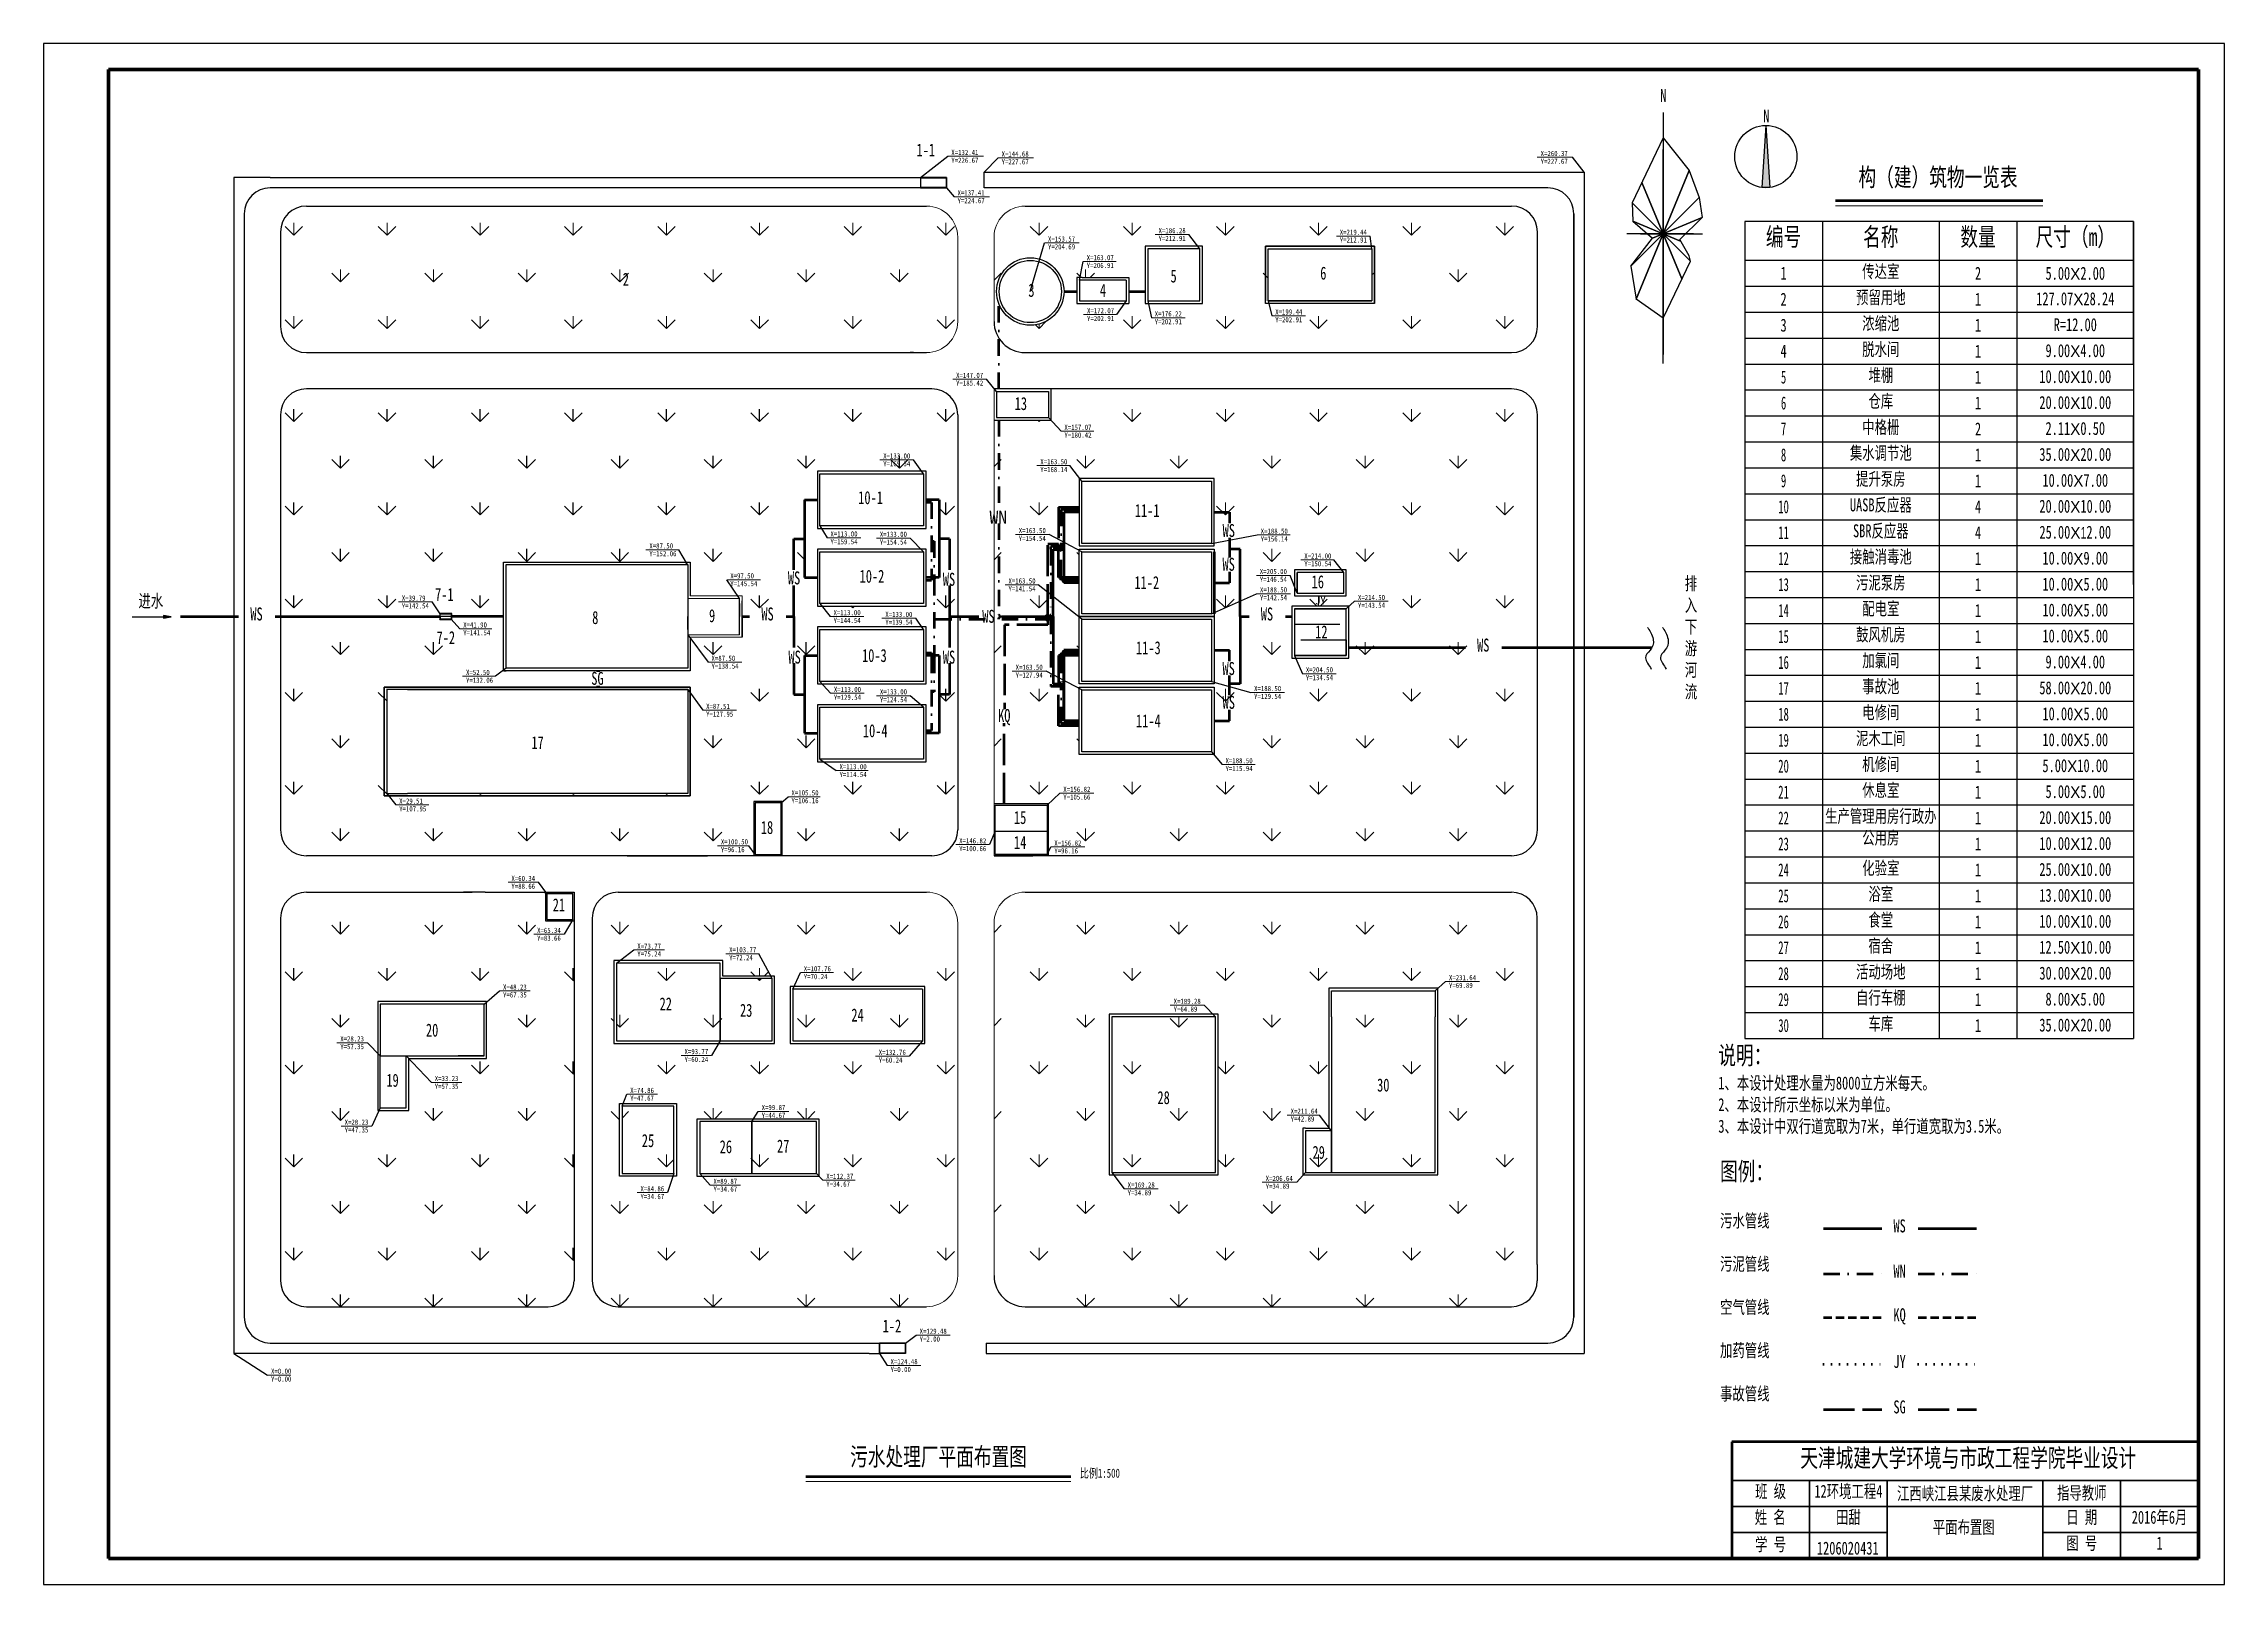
# Model space of a CAD drawing. Header units: millimetres. Extents: x 676 to 2703, y 109 to 703.
# Drawn here: x 676 to 1517, y 109 to 703 of the extents above.
import ezdxf
from ezdxf.enums import TextEntityAlignment as Align

# ---------------------------------------------------------------- set-up
doc = ezdxf.new("R2010")
doc.units = ezdxf.units.MM
for name, pattern in [('ACAD_ISO02W100', [15, 12, -3]), ('ACAD_ISO07W100', [3, 0, -3]), ('DASHDOT2', [12.7, 6.35, -3.175, 0, -3.175]), ('HIDDEN2', [4.7625, 3.175, -1.5875])]:
    doc.linetypes.add(name, pattern=pattern)
doc.layers.get('0').update_dxf_attribs({"lineweight": 25})
doc.layers.add('图层1', color=3, linetype='Continuous', lineweight=70)
doc.layers.add('图层7', color=97, linetype='Continuous', lineweight=70)
for name, color, linetype, lineweight, plot in [('图层2', 5, 'Continuous', 70, False), ('图层3', 1, 'Continuous', 70, False), ('图层4', 2, 'Continuous', 70, False), ('图层5', 6, 'Continuous', 70, False)]:
    doc.layers.add(name, color=color, linetype=linetype, lineweight=lineweight, plot=plot)
doc.styles.add('Dim_ZB', font='txt', dxfattribs={"width": 0.8})
doc.styles.get("Standard").update_dxf_attribs({"font": 'txt', "bigfont": 'gbcbig.shx'})
doc.dimstyles.new('副本 ISO-25', dxfattribs={"dimtxt": 2.5, "dimasz": 2.5, "dimexe": 2, "dimexo": 2, "dimtad": 1, "dimlfac": 500, "dimtxsty": 'Standard', "dimblk": 'ARCHTICK', "dimcen": 2.5, "dimadec": 0, "dimazin": 0, "dimtfac": 1, "dimtmove": 0, "dimatfit": 3, "dimfxl": 1, "dimarcsym": 0})

msp = doc.modelspace()

# ---------------------------------------------------------------- texts
at = {"lineweight": 25}
for s, insert, char_height, width, attachment_point in [('{\\fFangSong|b1|i0|c134|p49;\\W0.7;N}', (1300.422268, 685.043268), 5, 18.09388021, 2), ('{\\fFangSong|b1|i0|c134|p49;\\W0.7;N}', (1340.151996, 677.11029), 5, 18.09388021, 2), ('{\\f@FangSong|b0|i0|c134|p49;\\W0.7;1-1}', (1016.017625, 661.49522), 5, 8.46769743, 5), ('{\\fFangSong|b0|i0|c134|p49;\\W0.714;构（建）筑物一览表}', (1406.374692, 654.532065), 7, 80.55486643, 2), ('{\\fFangSong|b0|i0|c134|p49;\\W0.714;编号}', (1346.802068, 631.526651), 7, 30, 2), ('{\\fFangSong|b0|i0|c134|p49;\\W0.714;名称}', (1384.302068, 631.526651), 7, 45, 2), ('{\\fFangSong|b0|i0|c134|p49;\\W0.714;数量}', (1421.802068, 631.526651), 7, 30, 2), ('{\\fFangSong|b0|i0|c134|p49;\\W0.714;尺寸（m）}', (1459.302068, 631.526651), 7, 45, 2), ('{\\f@FangSong|b0|i0|c134|p49;\\W0.7;2}', (900.337899, 611.645431), 5, 300.44791204, 5), ('\\P{\\f@FangSong|b0|i0|c134|p49;\\H2x;\\W0.7;5}', (1111.580345, 614.972836), 2.5, 20.13647463, 5), ('{\\f@FangSong|b0|i0|c134|p49;\\W0.7;6}', (1169.304388, 613.999573), 5, 22, 5), ('{\\fFangSong|b0|i0|c134|p49;\\W0.7;1}', (1346.802068, 616.470888), 5, 30, 2), ('{\\fFangSong|b0|i0|c134|p49;\\W0.7;传达室}', (1384.302068, 617.184365), 5, 45, 2), ('{\\fFangSong|b0|i0|c134|p49;\\W0.7;2}', (1421.802068, 616.470888), 5, 30, 2), ('{\\fFangSong|b0|i0|c134|p49;\\W0.7;5.00\\f@Dotum|b0|i0|c134|p34;\\H0.9x;\\W1;X\\fFangSong|b0|i0|c134|p49;\\H1.111x;\\W0.7;2.00}', (1459.302068, 616.470888), 5, 45, 2), ('{\\f@FangSong|b0|i0|c134|p49;\\W0.7;3}', (1056.739827, 607.372966), 5, 18, 5), ('{\\f@FangSong|b0|i0|c134|p49;\\W0.7;4}', (1084.3132, 607.372966), 5, 18, 5), ('{\\fFangSong|b0|i0|c134|p49;\\W0.7;2}', (1346.802068, 606.470888), 5, 30, 2), ('{\\fFangSong|b0|i0|c134|p49;\\W0.7;预留用地}', (1384.302068, 607.184365), 5, 45, 2), ('{\\fFangSong|b0|i0|c134|p49;\\W0.7;1}', (1421.802068, 606.470888), 5, 30, 2), ('{\\fFangSong|b0|i0|c134|p49;\\W0.7;127.07\\f@Dotum|b0|i0|c134|p34;\\H0.9x;\\W1;X\\fFangSong|b0|i0|c134|p49;\\H1.111x;\\W0.7;28.24}', (1459.302068, 606.659489), 5, 45, 2), ('{\\fFangSong|b0|i0|c134|p49;\\W0.7;浓缩池}', (1384.302068, 597.184365), 5, 45, 2), ('{\\fFangSong|b0|i0|c134|p49;\\W0.7;3}', (1346.802068, 596.470888), 5, 30, 2), ('{\\fFangSong|b0|i0|c134|p49;\\W0.7;1}', (1421.802068, 596.470888), 5, 30, 2), ('{\\fFangSong|b0|i0|c134|p49;\\W0.7;R=12.00}', (1459.302068, 596.659489), 5, 45, 2), ('{\\fFangSong|b0|i0|c134|p49;\\W0.7;4}', (1346.802068, 586.470888), 5, 30, 2), ('{\\fFangSong|b0|i0|c134|p49;\\W0.7;脱水间}', (1384.302068, 587.184365), 5, 45, 2), ('{\\fFangSong|b0|i0|c134|p49;\\W0.7;1}', (1421.802068, 586.470888), 5, 30, 2), ('{\\fFangSong|b0|i0|c134|p49;\\W0.7;9.00\\f@Dotum|b0|i0|c134|p34;\\H0.9x;\\W1;X\\fFangSong|b0|i0|c134|p49;\\H1.111x;\\W0.7;4.00}', (1459.302068, 586.659489), 5, 45, 2), ('{\\fFangSong|b0|i0|c134|p49;\\W0.6;5}', (1346.802068, 576.470888), 5, 30, 2), ('{\\fFangSong|b0|i0|c134|p49;\\W0.7;堆棚}', (1384.302068, 577.184365), 5, 45, 2), ('{\\fFangSong|b0|i0|c134|p49;\\W0.7;1}', (1421.802068, 576.470888), 5, 30, 2), ('{\\fFangSong|b0|i0|c134|p49;\\W0.7;10.00\\f@Dotum|b0|i0|c134|p34;\\H0.9x;\\W1;X\\fFangSong|b0|i0|c134|p49;\\H1.111x;\\W0.7;10.00}', (1459.302068, 576.659489), 5, 45, 2), ('{\\f@FangSong|b0|i0|c134|p49;\\W0.7;13}', (1052.664156, 563.70511), 5, 300.44791204, 5), ('{\\fFangSong|b0|i0|c134|p49;\\W0.6;6}', (1346.802068, 566.470888), 5, 30, 2), ('{\\fFangSong|b0|i0|c134|p49;\\W0.7;仓库}', (1384.302068, 567.184365), 5, 45, 2), ('{\\fFangSong|b0|i0|c134|p49;\\W0.7;1}', (1421.802068, 566.470888), 5, 30, 2), ('{\\fFangSong|b0|i0|c134|p49;\\W0.7;20.00\\f@Dotum|b0|i0|c134|p34;\\H0.9x;\\W1;X\\fFangSong|b0|i0|c134|p49;\\H1.111x;\\W0.7;10.00}', (1459.302068, 566.659489), 5, 45, 2), ('{\\fFangSong|b0|i0|c134|p49;\\W0.6;7}', (1346.802068, 556.470888), 5, 30, 2), ('{\\fFangSong|b0|i0|c134|p49;\\W0.7;中格栅}', (1384.302068, 557.184365), 5, 45, 2), ('{\\fFangSong|b0|i0|c134|p49;\\W0.7;2}', (1421.802068, 556.470888), 5, 30, 2), ('{\\fFangSong|b0|i0|c134|p49;\\W0.7;2.11\\f@Dotum|b0|i0|c134|p34;\\H0.9x;\\W1;X\\fFangSong|b0|i0|c134|p49;\\H1.111x;\\W0.7;0.50}', (1459.302068, 556.659489), 5, 45, 2), ('{\\fFangSong|b0|i0|c134|p49;\\W0.7;集水调节池}', (1384.302068, 547.184365), 5, 45, 2), ('{\\fFangSong|b0|i0|c134|p49;\\W0.6;8}', (1346.802068, 546.470888), 5, 30, 2), ('{\\fFangSong|b0|i0|c134|p49;\\W0.7;1}', (1421.802068, 546.470888), 5, 30, 2), ('{\\fFangSong|b0|i0|c134|p49;\\W0.7;35.00\\f@Dotum|b0|i0|c134|p34;\\H0.9x;\\W1;X\\fFangSong|b0|i0|c134|p49;\\H1.111x;\\W0.7;20.00}', (1459.302068, 546.659489), 5, 45, 2), ('{\\f@FangSong|b0|i0|c134|p49;\\W0.7;10-1}', (994.713409, 527.43505), 5, 22, 5), ('{\\fFangSong|b0|i0|c134|p49;\\W0.6;9}', (1346.802068, 536.470888), 5, 30, 2), ('{\\fFangSong|b0|i0|c134|p49;\\W0.7;提升泵房}', (1384.302068, 537.184365), 5, 45, 2), ('{\\fFangSong|b0|i0|c134|p49;\\W0.7;1}', (1421.802068, 536.470888), 5, 30, 2), ('{\\fFangSong|b0|i0|c134|p49;\\W0.7;10.00\\f@Dotum|b0|i0|c134|p34;\\H0.9x;\\W1;X\\fFangSong|b0|i0|c134|p49;\\H1.111x;\\W0.7;7.00}', (1459.302068, 536.659489), 5, 45, 2), ('{\\fFangSong|b0|i0|c134|p49;WN}', (1043.986115, 522.392433), 5, 45, 2), ('{\\f@FangSong|b0|i0|c134|p49;\\W0.7;11-1}', (1101.384138, 522.494786), 5, 22, 5), ('{\\fFangSong|b0|i0|c134|p49;\\W0.6;10}', (1346.802068, 526.470888), 5, 30, 2), ('{\\fFangSong|b0|i0|c134|p49;\\W0.7;UASB反应器}', (1384.302068, 527.184365), 5, 45, 2), ('{\\fFangSong|b0|i0|c134|p49;\\W0.7;4}', (1421.802068, 526.470888), 5, 30, 2), ('{\\fFangSong|b0|i0|c134|p49;\\W0.7;20.00\\f@Dotum|b0|i0|c134|p34;\\H0.9x;\\W1;X\\fFangSong|b0|i0|c134|p49;\\H1.111x;\\W0.7;10.00}', (1459.302068, 526.659489), 5, 45, 2), ('{\\fFangSong|b0|i0|c134|p49;\\W0.7;WS}', (1132.855556, 517.297611), 5, 45, 2), ('{\\fFangSong|b0|i0|c134|p49;\\W0.6;11}', (1346.802068, 516.470888), 5, 30, 2), ('{\\fFangSong|b0|i0|c134|p49;\\W0.7;SBR反应器}', (1384.302068, 517.184365), 5, 45, 2), ('{\\fFangSong|b0|i0|c134|p49;\\W0.7;4}', (1421.802068, 516.470888), 5, 30, 2), ('{\\fFangSong|b0|i0|c134|p49;\\W0.7;25.00\\f@Dotum|b0|i0|c134|p34;\\H0.9x;\\W1;X\\W0.7;1\\fFangSong|b0|i0|c134|p49;\\H1.111x;2.00}', (1459.302068, 516.659489), 5, 45, 2), ('{\\fFangSong|b0|i0|c134|p49;\\W0.6;12}', (1346.802068, 506.470888), 5, 30, 2), ('{\\fFangSong|b0|i0|c134|p49;\\W0.7;接触消毒池}', (1384.302068, 507.184365), 5, 45, 2), ('{\\fFangSong|b0|i0|c134|p49;\\W0.7;1}', (1421.802068, 506.470888), 5, 30, 2), ('{\\fFangSong|b0|i0|c134|p49;\\W0.7;10.00\\f@Dotum|b0|i0|c134|p34;\\H0.9x;\\W1;X\\fFangSong|b0|i0|c134|p49;\\H1.111x;\\W0.7;9.00}', (1459.302068, 506.659489), 5, 45, 2), ('{\\fFangSong|b0|i0|c134|p49;\\W0.7;WS}', (965.205785, 499.025382), 5, 45, 2), ('{\\f@FangSong|b0|i0|c134|p49;\\W0.7;10-2}', (995.250028, 497.125831), 5, 22, 5), ('{\\fFangSong|b0|i0|c134|p49;\\W0.7;WS}', (1024.953452, 498.485204), 5, 45, 2), ('{\\f@FangSong|b0|i0|c134|p49;\\W0.7;11-2}', (1101.218114, 494.728011), 5, 22, 5), ('{\\fFangSong|b0|i0|c134|p49;\\W0.7;WS}', (1132.798294, 504.272716), 5, 45, 2), ('{\\f@FangSong|b0|i0|c134|p49;\\W0.7;16}', (1167.17295, 495.009092), 5, 22, 5), ('{\\fFangSong|b0|i0|c134|p49;\\W0.7;排\\P入\\P下\\P游\\P河\\P流}', (1311.106024, 496.859959), 5, 30, 2), ('{\\fFangSong|b0|i0|c134|p49;\\W0.6;13}', (1346.802068, 496.470888), 5, 30, 2), ('{\\fFangSong|b0|i0|c134|p49;\\W0.7;污泥泵房}', (1384.302068, 497.184365), 5, 45, 2), ('{\\fFangSong|b0|i0|c134|p49;\\W0.7;1}', (1421.802068, 496.470888), 5, 30, 2), ('{\\fFangSong|b0|i0|c134|p49;\\W0.7;10.00\\f@Dotum|b0|i0|c134|p34;\\H0.9x;\\W1;X\\fFangSong|b0|i0|c134|p49;\\H1.111x;\\W0.7;5.00}', (1459.302068, 496.659489), 5, 45, 2), ('{\\fFangSong|b0|i0|c134|p49;\\W0.7;进水}', (717.151652, 490.165354), 5, 30, 2), ('{\\f@FangSong|b0|i0|c134|p49;\\W0.7;7-1}', (830.329619, 490.144124), 5, 22, 5), ('{\\fFangSong|b0|i0|c134|p49;JY}', (1168.181812, 489.31438), 3, 45, 2), ('{\\fFangSong|b0|i0|c134|p49;\\W0.7;配电室}', (1384.302068, 487.184365), 5, 45, 2), ('{\\fFangSong|b0|i0|c134|p49;\\W0.7;WS}', (757.902894, 485.120965), 5, 45, 2), ('{\\f@FangSong|b0|i0|c134|p49;\\W0.7;8}', (888.547886, 481.212718), 5, 22, 5), ('{\\f@FangSong|b0|i0|c134|p49;\\W0.7;9}', (933.61144, 481.91368), 5, 22, 5), ('{\\fFangSong|b0|i0|c134|p49;\\W0.7;WS}', (954.973511, 485.120965), 5, 45, 2), ('{\\fFangSong|b0|i0|c134|p49;\\W0.7;WS}', (1040.168708, 484.213868), 5, 45, 2), ('{\\fFangSong|b0|i0|c134|p49;\\W0.7;WS}', (1147.57299, 485.120965), 5, 45, 2), ('{\\fFangSong|b0|i0|c134|p49;\\W0.6;14}', (1346.802068, 486.470888), 5, 30, 2), ('{\\fFangSong|b0|i0|c134|p49;\\W0.7;1}', (1421.802068, 486.470888), 5, 30, 2), ('{\\fFangSong|b0|i0|c134|p49;\\W0.7;1}', (1421.802068, 486.470888), 5, 30, 2), ('{\\fFangSong|b0|i0|c134|p49;\\W0.7;10.00\\f@Dotum|b0|i0|c134|p34;\\H0.9x;\\W1;X\\fFangSong|b0|i0|c134|p49;\\H1.111x;\\W0.7;5.00}', (1459.302068, 486.659489), 5, 45, 2), ('{\\f@FangSong|b0|i0|c134|p49;\\W0.7;7-2}', (830.911313, 473.502588), 5, 22, 5), ('{\\f@FangSong|b0|i0|c134|p49;\\W0.7;11-3}', (1101.830601, 469.563246), 5, 22, 5), ('{\\f@FangSong|b0|i0|c134|p49;\\W0.7;12}', (1168.559629, 475.695976), 5, 22, 5), ('{\\fFangSong|b0|i0|c134|p49;\\W0.7;WS}', (1230.973511, 473.120965), 5, 45, 2), ('{\\fFangSong|b0|i0|c134|p49;\\W0.6;15}', (1346.802068, 476.470888), 5, 30, 2), ('{\\fFangSong|b0|i0|c134|p49;\\W0.7;鼓风机房}', (1384.302068, 477.184365), 5, 45, 2), ('{\\fFangSong|b0|i0|c134|p49;\\W0.7;1}', (1421.802068, 476.470888), 5, 30, 2), ('{\\fFangSong|b0|i0|c134|p49;\\W0.7;10.00\\f@Dotum|b0|i0|c134|p34;\\H0.9x;\\W1;X\\fFangSong|b0|i0|c134|p49;\\H1.111x;\\W0.7;5.00}', (1459.302068, 476.659489), 5, 45, 2), ('{\\fFangSong|b0|i0|c134|p49;\\W0.7;WS}', (965.410172, 468.485204), 5, 45, 2), ('{\\f@FangSong|b0|i0|c134|p49;\\W0.7;10-3}', (996.182527, 466.569449), 5, 22, 5), ('{\\fFangSong|b0|i0|c134|p49;\\W0.7;WS}', (1024.953452, 468.485204), 5, 45, 2), ('{\\fFangSong|b0|i0|c134|p49;\\W0.7;WS}', (1132.798294, 459.004017), 5, 45, 8), ('{\\fFangSong|b0|i0|c134|p49;\\W0.6;16}', (1346.802068, 466.470888), 5, 30, 2), ('{\\fFangSong|b0|i0|c134|p49;\\W0.7;加氯间}', (1384.302068, 467.184365), 5, 45, 2), ('{\\fFangSong|b0|i0|c134|p49;\\W0.7;1}', (1421.802068, 466.470888), 5, 30, 2), ('{\\fFangSong|b0|i0|c134|p49;\\W0.7;9.00\\f@Dotum|b0|i0|c134|p34;\\H0.9x;\\W1;X\\fFangSong|b0|i0|c134|p49;\\H1.111x;\\W0.7;4.00}', (1459.302068, 466.659489), 5, 45, 2), ('{\\fFangSong|b0|i0|c134|p49;\\W0.7;SG}', (889.385392, 460.301787), 5, 45, 2), ('{\\fFangSong|b0|i0|c134|p49;\\W0.6;17}', (1346.802068, 456.470888), 5, 30, 2), ('{\\fFangSong|b0|i0|c134|p49;\\W0.7;事故池}', (1384.302068, 457.184365), 5, 45, 2), ('{\\fFangSong|b0|i0|c134|p49;\\W0.7;1}', (1421.802068, 456.470888), 5, 30, 2), ('{\\fFangSong|b0|i0|c134|p49;\\W0.7;58.00\\f@Dotum|b0|i0|c134|p34;\\H0.9x;\\W1;X\\fFangSong|b0|i0|c134|p49;\\H1.111x;\\W0.7;20.00}', (1459.302068, 456.659489), 5, 45, 2), ('{\\fFangSong|b0|i0|c134|p49;\\W0.7;KQ}', (1046.27143, 445.97416), 5, 45, 2), ('{\\fFangSong|b0|i0|c134|p49;\\W0.7;WS}', (1132.855556, 445.979122), 5, 45, 8), ('{\\fFangSong|b0|i0|c134|p49;\\W0.6;18}', (1346.802068, 446.470888), 5, 30, 2), ('{\\fFangSong|b0|i0|c134|p49;\\W0.7;电修间}', (1384.302068, 447.184365), 5, 45, 2), ('{\\fFangSong|b0|i0|c134|p49;\\W0.7;1}', (1421.802068, 446.470888), 5, 30, 2), ('{\\fFangSong|b0|i0|c134|p49;\\W0.7;10.00\\f@Dotum|b0|i0|c134|p34;\\H0.9x;\\W1;X\\fFangSong|b0|i0|c134|p49;\\H1.111x;\\W0.7;5.00}', (1459.302068, 446.659489), 5, 45, 2), ('{\\f@FangSong|b0|i0|c134|p49;\\W0.7;10-4}', (996.517515, 437.56982), 5, 22, 5), ('{\\f@FangSong|b0|i0|c134|p49;\\W0.7;11-4}', (1101.822309, 441.405572), 5, 22, 5), ('{\\fFangSong|b0|i0|c134|p49;\\W0.7;泥木工间}', (1384.302068, 437.184365), 5, 45, 2), ('{\\f@FangSong|b0|i0|c134|p49;\\W0.7;17}', (866.285349, 433.020779), 5, 22, 5), ('{\\fFangSong|b0|i0|c134|p49;\\W0.6;19}', (1346.802068, 436.470888), 5, 30, 2), ('{\\fFangSong|b0|i0|c134|p49;\\W0.7;1}', (1421.802068, 436.470888), 5, 30, 2), ('{\\fFangSong|b0|i0|c134|p49;\\W0.7;10.00\\f@Dotum|b0|i0|c134|p34;\\H0.9x;\\W1;X\\fFangSong|b0|i0|c134|p49;\\H1.111x;\\W0.7;5.00}', (1459.302068, 436.659489), 5, 45, 2), ('{\\fFangSong|b0|i0|c134|p49;\\W0.6;20}', (1346.802068, 426.470888), 5, 30, 2), ('{\\fFangSong|b0|i0|c134|p49;\\W0.7;机修间}', (1384.302068, 427.184365), 5, 45, 2), ('{\\fFangSong|b0|i0|c134|p49;\\W0.7;1}', (1421.802068, 426.470888), 5, 30, 2), ('{\\fFangSong|b0|i0|c134|p49;\\W0.7;5.00\\f@Dotum|b0|i0|c134|p34;\\H0.9x;\\W1;X\\fFangSong|b0|i0|c134|p49;\\H1.111x;\\W0.7;10.00}', (1459.302068, 426.659489), 5, 45, 2), ('{\\fFangSong|b0|i0|c134|p49;\\W0.6;21}', (1346.802068, 416.470888), 5, 30, 2), ('{\\fFangSong|b0|i0|c134|p49;\\W0.7;休息室}', (1384.302068, 417.184365), 5, 45, 2), ('{\\fFangSong|b0|i0|c134|p49;\\W0.7;1}', (1421.802068, 416.470888), 5, 30, 2), ('{\\fFangSong|b0|i0|c134|p49;\\W0.7;5.00\\f@Dotum|b0|i0|c134|p34;\\H0.9x;\\W1;X\\fFangSong|b0|i0|c134|p49;\\H1.111x;\\W0.7;5.00}', (1459.302068, 416.659489), 5, 45, 2), ('{\\f@FangSong|b0|i0|c134|p49;\\W0.7;15}', (1052.391152, 404.115392), 5, 300.44791204, 5), ('{\\fFangSong|b0|i0|c134|p49;\\W0.6;22}', (1346.802068, 406.470888), 5, 30, 2), ('{\\fFangSong|b0|i0|c134|p49;\\W0.7;生产管理用房行政\\W0.7;办公用房}', (1384.302068, 407.184365), 5, 45, 2), ('{\\fFangSong|b0|i0|c134|p49;\\W0.7;1}', (1421.802068, 406.470888), 5, 30, 2), ('{\\fFangSong|b0|i0|c134|p49;\\W0.7;20.00\\f@Dotum|b0|i0|c134|p34;\\H0.9x;\\W1;X\\fFangSong|b0|i0|c134|p49;\\H1.111x;\\W0.7;15.00}', (1459.302068, 406.659489), 5, 45, 2), ('{\\f@FangSong|b0|i0|c134|p49;\\W0.7;18}', (954.772715, 400.281662), 5, 22, 5), ('{\\f@FangSong|b0|i0|c134|p49;\\W0.7;14}', (1052.391152, 394.569931), 5, 300.44791204, 5), ('{\\fFangSong|b0|i0|c134|p49;\\W0.6;23}', (1346.802068, 396.470888), 5, 30, 2), ('{\\fFangSong|b0|i0|c134|p49;\\W0.7;1}', (1421.802068, 396.470888), 5, 30, 2), ('{\\fFangSong|b0|i0|c134|p49;\\W0.7;10.00\\f@Dotum|b0|i0|c134|p34;\\H0.9x;\\W1;X\\fFangSong|b0|i0|c134|p49;\\H1.111x;\\W0.7;12.00}', (1459.302068, 396.659489), 5, 45, 2), ('{\\fFangSong|b0|i0|c134|p49;\\W0.7;化验室}', (1384.302068, 387.184365), 5, 45, 2), ('{\\fFangSong|b0|i0|c134|p49;\\W0.6;24}', (1346.802068, 386.470888), 5, 30, 2), ('{\\fFangSong|b0|i0|c134|p49;\\W0.7;1}', (1421.802068, 386.470888), 5, 30, 2), ('{\\fFangSong|b0|i0|c134|p49;\\W0.7;25.00\\f@Dotum|b0|i0|c134|p34;\\H0.9x;\\W1;X\\fFangSong|b0|i0|c134|p49;\\H1.111x;\\W0.7;10.00}', (1459.302068, 386.659489), 5, 45, 2), ('{\\f@FangSong|b0|i0|c134|p49;\\W0.7;21}', (874.518474, 370.479655), 5, 22, 5), ('{\\fFangSong|b0|i0|c134|p49;\\W0.6;25}', (1346.802068, 376.470888), 5, 30, 2), ('{\\fFangSong|b0|i0|c134|p49;\\W0.7;浴室}', (1384.302068, 377.184365), 5, 45, 2), ('{\\fFangSong|b0|i0|c134|p49;\\W0.7;1}', (1421.802068, 376.470888), 5, 30, 2), ('{\\fFangSong|b0|i0|c134|p49;\\W0.7;13.00\\f@Dotum|b0|i0|c134|p34;\\H0.9x;\\W1;X\\fFangSong|b0|i0|c134|p49;\\H1.111x;\\W0.7;10.00}', (1459.302068, 376.659489), 5, 45, 2), ('{\\fFangSong|b0|i0|c134|p49;\\W0.6;26}', (1346.802068, 366.470888), 5, 30, 2), ('{\\fFangSong|b0|i0|c134|p49;\\W0.7;食堂}', (1384.302068, 367.184365), 5, 45, 2), ('{\\fFangSong|b0|i0|c134|p49;\\W0.7;1}', (1421.802068, 366.470888), 5, 30, 2), ('{\\fFangSong|b0|i0|c134|p49;\\W0.7;10.00\\f@Dotum|b0|i0|c134|p34;\\H0.9x;\\W1;X\\fFangSong|b0|i0|c134|p49;\\H1.111x;\\W0.7;10.00}', (1459.302068, 366.659489), 5, 45, 2), ('{\\fFangSong|b0|i0|c134|p49;\\W0.6;27}', (1346.802068, 356.470888), 5, 30, 2), ('{\\fFangSong|b0|i0|c134|p49;\\W0.7;宿舍}', (1384.302068, 357.184365), 5, 45, 2), ('{\\fFangSong|b0|i0|c134|p49;\\W0.7;1}', (1421.802068, 356.470888), 5, 30, 2), ('{\\fFangSong|b0|i0|c134|p49;\\W0.7;12.50\\f@Dotum|b0|i0|c134|p34;\\H0.9x;\\W1;X\\fFangSong|b0|i0|c134|p49;\\H1.111x;\\W0.7;10.00}', (1459.302068, 356.659489), 5, 45, 2), ('{\\fFangSong|b0|i0|c134|p49;\\W0.6;28}', (1346.802068, 346.470888), 5, 30, 2), ('{\\fFangSong|b0|i0|c134|p49;\\W0.7;活动场地}', (1384.302068, 347.184365), 5, 45, 2), ('{\\fFangSong|b0|i0|c134|p49;\\W0.7;1}', (1421.802068, 346.470888), 5, 30, 2), ('{\\fFangSong|b0|i0|c134|p49;\\W0.7;30.00\\f@Dotum|b0|i0|c134|p34;\\H0.9x;\\W1;X\\fFangSong|b0|i0|c134|p49;\\H1.111x;\\W0.7;20.00}', (1459.302068, 346.659489), 5, 45, 2), ('{\\fFangSong|b0|i0|c134|p49;\\W0.6;29}', (1346.802068, 336.470888), 5, 30, 2), ('{\\fFangSong|b0|i0|c134|p49;\\W0.7;自行车棚}', (1384.302068, 337.184365), 5, 45, 2), ('{\\fFangSong|b0|i0|c134|p49;\\W0.7;8.00\\f@Dotum|b0|i0|c134|p34;\\H0.9x;\\W1;X\\fFangSong|b0|i0|c134|p49;\\H1.111x;\\W0.7;5.00}', (1459.302068, 336.659489), 5, 45, 2), ('{\\f@FangSong|b0|i0|c134|p49;\\W0.7;22}', (915.732723, 332.294962), 5, 22, 5), ('{\\f@FangSong|b0|i0|c134|p49;\\W0.7;23}', (946.740722, 329.802858), 5, 22, 5), ('{\\f@FangSong|b0|i0|c134|p49;\\W0.7;24}', (989.68962, 328.007419), 5, 22, 5), ('{\\fFangSong|b0|i0|c134|p49;\\W0.7;1}', (1421.802068, 336.470888), 5, 30, 2), ('{\\f@FangSong|b0|i0|c134|p49;\\W0.7;20}', (825.626092, 322.15352), 5, 22, 5), ('{\\fFangSong|b0|i0|c134|p49;\\W0.6;30}', (1346.802068, 326.470888), 5, 30, 2), ('{\\fFangSong|b0|i0|c134|p49;\\W0.7;车库}', (1384.302068, 327.184365), 5, 45, 2), ('{\\fFangSong|b0|i0|c134|p49;\\W0.7;1}', (1421.802068, 326.470888), 5, 30, 2), ('{\\fFangSong|b0|i0|c134|p49;\\W0.7;35.00\\f@Dotum|b0|i0|c134|p34;\\H0.9x;\\W1;X\\fFangSong|b0|i0|c134|p49;\\H1.111x;\\W0.7;20.00}', (1459.302068, 326.659489), 5, 45, 2), ('{\\fFangSong|b0|i0|c134|p49;\\H1.4x;\\W0.714;说明：\\H0.7143x;\\W1;\\P\\W0.7;1、本设计处理水量为8000立方米每天。\\P2、本设计所示坐标以米为单位。\\P3、本设计中双行道宽取为7米，单行道宽取为3.5米。}', (1321.630709, 315.978293), 5, 180, 1), ('{\\f@FangSong|b0|i0|c134|p49;\\W0.7;19}', (810.363187, 302.809695), 5, 22, 5), ('{\\f@FangSong|b0|i0|c134|p49;\\W0.7;30}', (1192.436013, 300.983937), 5, 22, 5), ('{\\f@FangSong|b0|i0|c134|p49;\\W0.7;28}', (1107.728568, 296.130133), 5, 22, 5), ('{\\f@FangSong|b0|i0|c134|p49;\\W0.7;25}', (908.878476, 279.559392), 5, 22, 5), ('{\\f@FangSong|b0|i0|c134|p49;\\W0.7;26}', (938.906508, 277.196186), 5, 22, 5), ('{\\f@FangSong|b0|i0|c134|p49;\\W0.7;27}', (961.012291, 277.482572), 5, 22, 5), ('{\\f@FangSong|b0|i0|c134|p49;\\W0.7;29}', (1167.542066, 275.025091), 5, 22, 5), ('{\\fFangSong|b0|i0|c134|p49;\\H1.4x;\\W0.714;图例：\\W1;\\P\\H0.7143x;\\P\\W0.7;污水管线\\P\\P污泥管线\\P\\P空气管线\\P\\P加药管线\\P\\P事故管线 \\W1;  }', (1322.307921, 271.218281), 5, 180, 1), ('{\\fFangSong|b0|i0|c134|p49;\\W0.7;WS}', (1391.544442, 249.199306), 5, 45, 2), ('{\\fFangSong|b0|i0|c134|p49;\\W0.7;WN}', (1391.544442, 231.706797), 5, 45, 2), ('{\\f@FangSong|b0|i0|c134|p49;\\W0.7;1-2}', (1002.946807, 208.115042), 5, 8.46769743, 5), ('{\\fFangSong|b0|i0|c134|p49;\\W0.7;KQ}', (1391.544442, 214.938279), 5, 45, 2), ('{\\fFangSong|b0|i0|c134|p49;\\W0.7;JY}', (1391.544442, 196.939142), 5, 45, 2), ('{\\fFangSong|b0|i0|c134|p49;\\W0.7;SG}', (1391.544442, 179.422858), 5, 45, 2), ('{\\fFangSong|b0|i0|c134|p49;\\W0.714;污水处理厂平面布置图}', (1020.917621, 161.256856), 7, 137.63332397, 2), ('{\\fFangSong|b0|i0|c134|p49;\\W0.714;天津城建大学环境与市政工程学院毕业设计}', (1418.028451, 160.763891), 7, 180, 2), ('{\\fFangSong|b0|i0|c134|p49;\\W0.714;比例1:500}', (1083.133494, 153.123112), 3.5, 71.47100483, 2), ('{\\fFangSong|b0|i0|c134|p49;\\W0.7;班 级}', (1341.802068, 146.889997), 5, 30, 2), ('{\\fFangSong|b0|i0|c134|p49;\\W0.7;12环境工程4}', (1371.802068, 146.889997), 5, 30, 2), ('{\\fFangSong|b0|i0|c134|p49;\\W0.7;江西峡江县某废水处理厂}', (1416.802068, 146.065823), 5, 60, 2), ('{\\fFangSong|b0|i0|c134|p49;\\W0.7;指导教师}', (1461.802068, 143.481381), 5, 30, 5), ('{\\fFangSong|b0|i0|c134|p49;\\W0.7;姓 名}', (1341.655562, 136.889997), 5, 30, 2), ('{\\fFangSong|b0|i0|c134|p49;\\W0.7;田甜}', (1371.802068, 136.889997), 5, 30, 2), ('{\\fFangSong|b0|i0|c134|p49;\\W0.7;日 期}', (1461.802068, 136.889997), 5, 30, 2), ('{\\fFangSong|b0|i0|c134|p49;\\W0.7;2016年6月}', (1491.802068, 136.889997), 5, 30, 2), ('{\\fFangSong|b0|i0|c134|p49;\\W0.7;学 号}', (1341.802068, 126.431579), 5, 30, 2), ('{\\fFangSong|b0|i0|c134|p49;\\W0.7;平面布置图}', (1416.295955, 133.048299), 5, 60, 2), ('{\\fFangSong|b0|i0|c134|p49;\\W0.7;图 号}', (1461.802068, 126.889997), 5, 30, 2), ('{\\fFangSong|b0|i0|c134|p49;\\W0.7;1}', (1491.802068, 126.889997), 5, 30, 2), ('{\\fFangSong|b0|i0|c134|p49;\\W0.7;1206020431}', (1371.568738, 124.987625), 5, 30, 2)]:
    msp.add_mtext(s, dxfattribs=dict(at, insert=insert, char_height=char_height, width=width, attachment_point=attachment_point))

# ---------------------------------------------------------------- blocks, each defined once
blk = doc.blocks.new('_ArchTick')
at = {"color": 0, "linetype": 'ByBlock', "const_width": 0.15}
blk.add_lwpolyline([(-0.5, -0.5), (0.5, 0.5)], dxfattribs=at)
blk = doc.blocks.new('*U16')
at = {"lineweight": 0}
blk.add_line((0, 0), (8.97, 0), dxfattribs=at)
at = {"lineweight": 0, "style": 'Dim_ZB', "width": 0.8}
blk.add_text(' X=0.00 ', height=2, dxfattribs=at).set_placement((0, 0.5))
blk.add_text(' Y=0.00 ', height=2, dxfattribs=at).set_placement((0, -0.5), align=Align.TOP_LEFT)
blk = doc.blocks.new('*U17')
at = {"lineweight": 0}
blk.add_line((0, 0), (13.02, 0), dxfattribs=at)
at = {"lineweight": 0, "style": 'Dim_ZB', "width": 0.8}
blk.add_text(' X=124.48 ', height=2, dxfattribs=at).set_placement((0, 0.5))
blk.add_text(' Y=0.00 ', height=2, dxfattribs=at).set_placement((0, -0.5), align=Align.TOP_LEFT)
blk = doc.blocks.new('*U18')
at = {"lineweight": 0}
blk.add_line((0, 0), (13.02, 0), dxfattribs=at)
at = {"lineweight": 0, "style": 'Dim_ZB', "width": 0.8}
blk.add_text(' X=129.48 ', height=2, dxfattribs=at).set_placement((0, 0.5))
blk.add_text(' Y=2.00 ', height=2, dxfattribs=at).set_placement((0, -0.5), align=Align.TOP_LEFT)
blk = doc.blocks.new('*U19')
at = {"lineweight": 0}
blk.add_line((0, 0), (-13.65, 0), dxfattribs=at)
at = {"lineweight": 0, "style": 'Dim_ZB', "width": 0.8}
blk.add_text(' X=260.37 ', height=2, dxfattribs=at).set_placement((-13.65, 0.5))
blk.add_text(' Y=227.67 ', height=2, dxfattribs=at).set_placement((-13.65, -0.5), align=Align.TOP_LEFT)
blk = doc.blocks.new('*U20')
at = {"lineweight": 0}
blk.add_line((0, 0), (13.65, 0), dxfattribs=at)
at = {"lineweight": 0, "style": 'Dim_ZB', "width": 0.8}
blk.add_text(' X=132.41 ', height=2, dxfattribs=at).set_placement((0, 0.5))
blk.add_text(' Y=226.67 ', height=2, dxfattribs=at).set_placement((0, -0.5), align=Align.TOP_LEFT)
blk = doc.blocks.new('*U21')
at = {"lineweight": 0}
blk.add_line((0, 0), (13.65, 0), dxfattribs=at)
at = {"lineweight": 0, "style": 'Dim_ZB', "width": 0.8}
blk.add_text(' X=137.41 ', height=2, dxfattribs=at).set_placement((0, 0.5))
blk.add_text(' Y=224.67 ', height=2, dxfattribs=at).set_placement((0, -0.5), align=Align.TOP_LEFT)
blk = doc.blocks.new('*U22')
at = {"lineweight": 0}
blk.add_line((0, 0), (13.65, 0), dxfattribs=at)
at = {"lineweight": 0, "style": 'Dim_ZB', "width": 0.8}
blk.add_text(' X=144.68 ', height=2, dxfattribs=at).set_placement((0, 0.5))
blk.add_text(' Y=227.67 ', height=2, dxfattribs=at).set_placement((0, -0.5), align=Align.TOP_LEFT)
blk = doc.blocks.new('*U23')
at = {"lineweight": 0}
blk.add_line((0, 0), (13.02, 0), dxfattribs=at)
at = {"lineweight": 0, "style": 'Dim_ZB', "width": 0.8}
blk.add_text(' X=199.44 ', height=2, dxfattribs=at).set_placement((0, 0.5))
blk.add_text(' Y=202.91 ', height=2, dxfattribs=at).set_placement((0, -0.5), align=Align.TOP_LEFT)
blk = doc.blocks.new('*U24')
at = {"lineweight": 0}
blk.add_line((0, 0), (-13.02, 0), dxfattribs=at)
at = {"lineweight": 0, "style": 'Dim_ZB', "width": 0.8}
blk.add_text(' X=219.44 ', height=2, dxfattribs=at).set_placement((-13.02, 0.5))
blk.add_text(' Y=212.91 ', height=2, dxfattribs=at).set_placement((-13.02, -0.5), align=Align.TOP_LEFT)
blk = doc.blocks.new('*U25')
at = {"lineweight": 0}
blk.add_line((0, 0), (-13.02, 0), dxfattribs=at)
at = {"lineweight": 0, "style": 'Dim_ZB', "width": 0.8}
blk.add_text(' X=39.79 ', height=2, dxfattribs=at).set_placement((-13.02, 0.5))
blk.add_text(' Y=142.54 ', height=2, dxfattribs=at).set_placement((-13.02, -0.5), align=Align.TOP_LEFT)
blk = doc.blocks.new('*U26')
at = {"lineweight": 0}
blk.add_line((0, 0), (12.39, 0), dxfattribs=at)
at = {"lineweight": 0, "style": 'Dim_ZB', "width": 0.8}
blk.add_text(' X=41.90 ', height=2, dxfattribs=at).set_placement((0, 0.5))
blk.add_text(' Y=141.54 ', height=2, dxfattribs=at).set_placement((0, -0.5), align=Align.TOP_LEFT)
blk = doc.blocks.new('*U27')
at = {"lineweight": 0}
blk.add_line((0, 0), (-12.71, 0), dxfattribs=at)
at = {"lineweight": 0, "style": 'Dim_ZB', "width": 0.8}
blk.add_text(' X=52.50 ', height=2, dxfattribs=at).set_placement((-12.71, 0.5))
blk.add_text(' Y=132.06 ', height=2, dxfattribs=at).set_placement((-12.71, -0.5), align=Align.TOP_LEFT)
blk = doc.blocks.new('*U28')
at = {"lineweight": 0}
blk.add_line((0, 0), (-12.71, 0), dxfattribs=at)
at = {"lineweight": 0, "style": 'Dim_ZB', "width": 0.8}
blk.add_text(' X=87.50 ', height=2, dxfattribs=at).set_placement((-12.71, 0.5))
blk.add_text(' Y=152.06 ', height=2, dxfattribs=at).set_placement((-12.71, -0.5), align=Align.TOP_LEFT)
blk = doc.blocks.new('*U29')
at = {"lineweight": 0}
blk.add_line((0, 0), (13.02, 0), dxfattribs=at)
at = {"lineweight": 0, "style": 'Dim_ZB', "width": 0.8}
blk.add_text(' X=87.51 ', height=2, dxfattribs=at).set_placement((0, 0.5))
blk.add_text(' Y=127.95 ', height=2, dxfattribs=at).set_placement((0, -0.5), align=Align.TOP_LEFT)
blk = doc.blocks.new('*U30')
at = {"lineweight": 0}
blk.add_line((0, 0), (12.71, 0), dxfattribs=at)
at = {"lineweight": 0, "style": 'Dim_ZB', "width": 0.8}
blk.add_text(' X=29.51 ', height=2, dxfattribs=at).set_placement((0, 0.5))
blk.add_text(' Y=107.95 ', height=2, dxfattribs=at).set_placement((0, -0.5), align=Align.TOP_LEFT)
blk = doc.blocks.new('*U31')
at = {"lineweight": 0}
blk.add_line((0, 0), (-13.02, 0), dxfattribs=at)
at = {"lineweight": 0, "style": 'Dim_ZB', "width": 0.8}
blk.add_text(' X=133.00 ', height=2, dxfattribs=at).set_placement((-13.02, 0.5))
blk.add_text(' Y=169.54 ', height=2, dxfattribs=at).set_placement((-13.02, -0.5), align=Align.TOP_LEFT)
blk = doc.blocks.new('*U32')
at = {"lineweight": 0}
blk.add_line((0, 0), (13.02, 0), dxfattribs=at)
at = {"lineweight": 0, "style": 'Dim_ZB', "width": 0.8}
blk.add_text(' X=113.00 ', height=2, dxfattribs=at).set_placement((0, 0.5))
blk.add_text(' Y=159.54 ', height=2, dxfattribs=at).set_placement((0, -0.5), align=Align.TOP_LEFT)
blk = doc.blocks.new('*U33')
at = {"lineweight": 0}
blk.add_line((0, 0), (-13.02, 0), dxfattribs=at)
at = {"lineweight": 0, "style": 'Dim_ZB', "width": 0.8}
blk.add_text(' X=133.00 ', height=2, dxfattribs=at).set_placement((-13.02, 0.5))
blk.add_text(' Y=154.54 ', height=2, dxfattribs=at).set_placement((-13.02, -0.5), align=Align.TOP_LEFT)
blk = doc.blocks.new('*U34')
at = {"lineweight": 0}
blk.add_line((0, 0), (13.02, 0), dxfattribs=at)
at = {"lineweight": 0, "style": 'Dim_ZB', "width": 0.8}
blk.add_text(' X=113.00 ', height=2, dxfattribs=at).set_placement((0, 0.5))
blk.add_text(' Y=144.54 ', height=2, dxfattribs=at).set_placement((0, -0.5), align=Align.TOP_LEFT)
blk = doc.blocks.new('*U35')
at = {"lineweight": 0}
blk.add_line((0, 0), (-13.02, 0), dxfattribs=at)
at = {"lineweight": 0, "style": 'Dim_ZB', "width": 0.8}
blk.add_text(' X=133.00 ', height=2, dxfattribs=at).set_placement((-13.02, 0.5))
blk.add_text(' Y=139.54 ', height=2, dxfattribs=at).set_placement((-13.02, -0.5), align=Align.TOP_LEFT)
blk = doc.blocks.new('*U36')
at = {"lineweight": 0}
blk.add_line((0, 0), (13.02, 0), dxfattribs=at)
at = {"lineweight": 0, "style": 'Dim_ZB', "width": 0.8}
blk.add_text(' X=113.00 ', height=2, dxfattribs=at).set_placement((0, 0.5))
blk.add_text(' Y=129.54 ', height=2, dxfattribs=at).set_placement((0, -0.5), align=Align.TOP_LEFT)
blk = doc.blocks.new('*U37')
at = {"lineweight": 0}
blk.add_line((0, 0), (-13.02, 0), dxfattribs=at)
at = {"lineweight": 0, "style": 'Dim_ZB', "width": 0.8}
blk.add_text(' X=133.00 ', height=2, dxfattribs=at).set_placement((-13.02, 0.5))
blk.add_text(' Y=124.54 ', height=2, dxfattribs=at).set_placement((-13.02, -0.5), align=Align.TOP_LEFT)
blk = doc.blocks.new('*U38')
at = {"lineweight": 0}
blk.add_line((0, 0), (12.39, 0), dxfattribs=at)
at = {"lineweight": 0, "style": 'Dim_ZB', "width": 0.8}
blk.add_text(' X=113.00 ', height=2, dxfattribs=at).set_placement((0, 0.5))
blk.add_text(' Y=114.54 ', height=2, dxfattribs=at).set_placement((0, -0.5), align=Align.TOP_LEFT)
blk = doc.blocks.new('*U39')
at = {"lineweight": 0}
blk.add_line((0, 0), (12.39, 0), dxfattribs=at)
at = {"lineweight": 0, "style": 'Dim_ZB', "width": 0.8}
blk.add_text(' X=105.50 ', height=2, dxfattribs=at).set_placement((0, 0.5))
blk.add_text(' Y=106.16 ', height=2, dxfattribs=at).set_placement((0, -0.5), align=Align.TOP_LEFT)
blk = doc.blocks.new('*U40')
at = {"lineweight": 0}
blk.add_line((0, 0), (-12.08, 0), dxfattribs=at)
at = {"lineweight": 0, "style": 'Dim_ZB', "width": 0.8}
blk.add_text(' X=100.50 ', height=2, dxfattribs=at).set_placement((-12.08, 0.5))
blk.add_text(' Y=96.16 ', height=2, dxfattribs=at).set_placement((-12.08, -0.5), align=Align.TOP_LEFT)
blk = doc.blocks.new('*U41')
at = {"lineweight": 0}
blk.add_line((0, 0), (-12.71, 0), dxfattribs=at)
at = {"lineweight": 0, "style": 'Dim_ZB', "width": 0.8}
blk.add_text(' X=163.50 ', height=2, dxfattribs=at).set_placement((-12.71, 0.5))
blk.add_text(' Y=168.14 ', height=2, dxfattribs=at).set_placement((-12.71, -0.5), align=Align.TOP_LEFT)
blk = doc.blocks.new('*U42')
at = {"lineweight": 0}
blk.add_line((0, 0), (12.71, 0), dxfattribs=at)
at = {"lineweight": 0, "style": 'Dim_ZB', "width": 0.8}
blk.add_text(' X=188.50 ', height=2, dxfattribs=at).set_placement((0, 0.5))
blk.add_text(' Y=156.14 ', height=2, dxfattribs=at).set_placement((0, -0.5), align=Align.TOP_LEFT)
blk = doc.blocks.new('*U43')
at = {"lineweight": 0}
blk.add_line((0, 0), (-13.02, 0), dxfattribs=at)
at = {"lineweight": 0, "style": 'Dim_ZB', "width": 0.8}
blk.add_text(' X=163.50 ', height=2, dxfattribs=at).set_placement((-13.02, 0.5))
blk.add_text(' Y=154.54 ', height=2, dxfattribs=at).set_placement((-13.02, -0.5), align=Align.TOP_LEFT)
blk = doc.blocks.new('*U44')
at = {"lineweight": 0}
blk.add_line((0, 0), (13.02, 0), dxfattribs=at)
at = {"lineweight": 0, "style": 'Dim_ZB', "width": 0.8}
blk.add_text(' X=188.50 ', height=2, dxfattribs=at).set_placement((0, 0.5))
blk.add_text(' Y=142.54 ', height=2, dxfattribs=at).set_placement((0, -0.5), align=Align.TOP_LEFT)
blk = doc.blocks.new('*U45')
at = {"lineweight": 0}
blk.add_line((0, 0), (-12.71, 0), dxfattribs=at)
at = {"lineweight": 0, "style": 'Dim_ZB', "width": 0.8}
blk.add_text(' X=163.50 ', height=2, dxfattribs=at).set_placement((-12.71, 0.5))
blk.add_text(' Y=141.54 ', height=2, dxfattribs=at).set_placement((-12.71, -0.5), align=Align.TOP_LEFT)
blk = doc.blocks.new('*U46')
at = {"lineweight": 0}
blk.add_line((0, 0), (13.02, 0), dxfattribs=at)
at = {"lineweight": 0, "style": 'Dim_ZB', "width": 0.8}
blk.add_text(' X=188.50 ', height=2, dxfattribs=at).set_placement((0, 0.5))
blk.add_text(' Y=129.54 ', height=2, dxfattribs=at).set_placement((0, -0.5), align=Align.TOP_LEFT)
blk = doc.blocks.new('*U47')
at = {"lineweight": 0}
blk.add_line((0, 0), (-13.02, 0), dxfattribs=at)
at = {"lineweight": 0, "style": 'Dim_ZB', "width": 0.8}
blk.add_text(' X=163.50 ', height=2, dxfattribs=at).set_placement((-13.02, 0.5))
blk.add_text(' Y=127.94 ', height=2, dxfattribs=at).set_placement((-13.02, -0.5), align=Align.TOP_LEFT)
blk = doc.blocks.new('*U48')
at = {"lineweight": 0}
blk.add_line((0, 0), (12.71, 0), dxfattribs=at)
at = {"lineweight": 0, "style": 'Dim_ZB', "width": 0.8}
blk.add_text(' X=188.50 ', height=2, dxfattribs=at).set_placement((0, 0.5))
blk.add_text(' Y=115.94 ', height=2, dxfattribs=at).set_placement((0, -0.5), align=Align.TOP_LEFT)
blk = doc.blocks.new('*U49')
at = {"lineweight": 0}
blk.add_line((0, 0), (-12.71, 0), dxfattribs=at)
at = {"lineweight": 0, "style": 'Dim_ZB', "width": 0.8}
blk.add_text(' X=214.00 ', height=2, dxfattribs=at).set_placement((-12.71, 0.5))
blk.add_text(' Y=150.54 ', height=2, dxfattribs=at).set_placement((-12.71, -0.5), align=Align.TOP_LEFT)
blk = doc.blocks.new('*U50')
at = {"lineweight": 0}
blk.add_line((0, 0), (-13.02, 0), dxfattribs=at)
at = {"lineweight": 0, "style": 'Dim_ZB', "width": 0.8}
blk.add_text(' X=205.00 ', height=2, dxfattribs=at).set_placement((-13.02, 0.5))
blk.add_text(' Y=146.54 ', height=2, dxfattribs=at).set_placement((-13.02, -0.5), align=Align.TOP_LEFT)
blk = doc.blocks.new('*U51')
at = {"lineweight": 0}
blk.add_line((0, 0), (13.02, 0), dxfattribs=at)
at = {"lineweight": 0, "style": 'Dim_ZB', "width": 0.8}
blk.add_text(' X=214.50 ', height=2, dxfattribs=at).set_placement((0, 0.5))
blk.add_text(' Y=143.54 ', height=2, dxfattribs=at).set_placement((0, -0.5), align=Align.TOP_LEFT)
blk = doc.blocks.new('*U52')
at = {"lineweight": 0}
blk.add_line((0, 0), (13.02, 0), dxfattribs=at)
at = {"lineweight": 0, "style": 'Dim_ZB', "width": 0.8}
blk.add_text(' X=204.50 ', height=2, dxfattribs=at).set_placement((0, 0.5))
blk.add_text(' Y=134.54 ', height=2, dxfattribs=at).set_placement((0, -0.5), align=Align.TOP_LEFT)
blk = doc.blocks.new('*U53')
at = {"lineweight": 0}
blk.add_line((0, 0), (-11.77, 0), dxfattribs=at)
at = {"lineweight": 0, "style": 'Dim_ZB', "width": 0.8}
blk.add_text(' X=60.34 ', height=2, dxfattribs=at).set_placement((-11.77, 0.5))
blk.add_text(' Y=88.66 ', height=2, dxfattribs=at).set_placement((-11.77, -0.5), align=Align.TOP_LEFT)
blk = doc.blocks.new('*U54')
at = {"lineweight": 0}
blk.add_line((0, 0), (-11.77, 0), dxfattribs=at)
at = {"lineweight": 0, "style": 'Dim_ZB', "width": 0.8}
blk.add_text(' X=65.34 ', height=2, dxfattribs=at).set_placement((-11.77, 0.5))
blk.add_text(' Y=83.66 ', height=2, dxfattribs=at).set_placement((-11.77, -0.5), align=Align.TOP_LEFT)
blk = doc.blocks.new('*U55')
at = {"lineweight": 0}
blk.add_line((0, 0), (11.77, 0), dxfattribs=at)
at = {"lineweight": 0, "style": 'Dim_ZB', "width": 0.8}
blk.add_text(' X=48.23 ', height=2, dxfattribs=at).set_placement((0, 0.5))
blk.add_text(' Y=67.35 ', height=2, dxfattribs=at).set_placement((0, -0.5), align=Align.TOP_LEFT)
blk = doc.blocks.new('*U56')
at = {"lineweight": 0}
blk.add_line((0, 0), (11.77, 0), dxfattribs=at)
at = {"lineweight": 0, "style": 'Dim_ZB', "width": 0.8}
blk.add_text(' X=33.23 ', height=2, dxfattribs=at).set_placement((0, 0.5))
blk.add_text(' Y=57.35 ', height=2, dxfattribs=at).set_placement((0, -0.5), align=Align.TOP_LEFT)
blk = doc.blocks.new('*U57')
at = {"lineweight": 0}
blk.add_line((0, 0), (-11.77, 0), dxfattribs=at)
at = {"lineweight": 0, "style": 'Dim_ZB', "width": 0.8}
blk.add_text(' X=28.23 ', height=2, dxfattribs=at).set_placement((-11.77, 0.5))
blk.add_text(' Y=47.35 ', height=2, dxfattribs=at).set_placement((-11.77, -0.5), align=Align.TOP_LEFT)
blk = doc.blocks.new('*U58')
at = {"lineweight": 0}
blk.add_line((0, 0), (-11.77, 0), dxfattribs=at)
at = {"lineweight": 0, "style": 'Dim_ZB', "width": 0.8}
blk.add_text(' X=28.23 ', height=2, dxfattribs=at).set_placement((-11.77, 0.5))
blk.add_text(' Y=57.35 ', height=2, dxfattribs=at).set_placement((-11.77, -0.5), align=Align.TOP_LEFT)
blk = doc.blocks.new('*U59')
at = {"lineweight": 0}
blk.add_line((0, 0), (11.77, 0), dxfattribs=at)
at = {"lineweight": 0, "style": 'Dim_ZB', "width": 0.8}
blk.add_text(' X=73.77 ', height=2, dxfattribs=at).set_placement((0, 0.5))
blk.add_text(' Y=75.24 ', height=2, dxfattribs=at).set_placement((0, -0.5), align=Align.TOP_LEFT)
blk = doc.blocks.new('*U60')
at = {"lineweight": 0}
blk.add_line((0, 0), (-11.77, 0), dxfattribs=at)
at = {"lineweight": 0, "style": 'Dim_ZB', "width": 0.8}
blk.add_text(' X=93.77 ', height=2, dxfattribs=at).set_placement((-11.77, 0.5))
blk.add_text(' Y=60.24 ', height=2, dxfattribs=at).set_placement((-11.77, -0.5), align=Align.TOP_LEFT)
blk = doc.blocks.new('*U61')
at = {"lineweight": 0}
blk.add_line((0, 0), (-12.71, 0), dxfattribs=at)
at = {"lineweight": 0, "style": 'Dim_ZB', "width": 0.8}
blk.add_text(' X=103.77 ', height=2, dxfattribs=at).set_placement((-12.71, 0.5))
blk.add_text(' Y=72.24 ', height=2, dxfattribs=at).set_placement((-12.71, -0.5), align=Align.TOP_LEFT)
blk = doc.blocks.new('*U62')
at = {"lineweight": 0}
blk.add_line((0, 0), (12.71, 0), dxfattribs=at)
at = {"lineweight": 0, "style": 'Dim_ZB', "width": 0.8}
blk.add_text(' X=107.76 ', height=2, dxfattribs=at).set_placement((0, 0.5))
blk.add_text(' Y=70.24 ', height=2, dxfattribs=at).set_placement((0, -0.5), align=Align.TOP_LEFT)
blk = doc.blocks.new('*U63')
at = {"lineweight": 0}
blk.add_line((0, 0), (-13.02, 0), dxfattribs=at)
at = {"lineweight": 0, "style": 'Dim_ZB', "width": 0.8}
blk.add_text(' X=132.76 ', height=2, dxfattribs=at).set_placement((-13.02, 0.5))
blk.add_text(' Y=60.24 ', height=2, dxfattribs=at).set_placement((-13.02, -0.5), align=Align.TOP_LEFT)
blk = doc.blocks.new('*U64')
at = {"lineweight": 0}
blk.add_line((0, 0), (-11.77, 0), dxfattribs=at)
at = {"lineweight": 0, "style": 'Dim_ZB', "width": 0.8}
blk.add_text(' X=84.86 ', height=2, dxfattribs=at).set_placement((-11.77, 0.5))
blk.add_text(' Y=34.67 ', height=2, dxfattribs=at).set_placement((-11.77, -0.5), align=Align.TOP_LEFT)
blk = doc.blocks.new('*U65')
at = {"lineweight": 0}
blk.add_line((0, 0), (11.77, 0), dxfattribs=at)
at = {"lineweight": 0, "style": 'Dim_ZB', "width": 0.8}
blk.add_text(' X=74.86 ', height=2, dxfattribs=at).set_placement((0, 0.5))
blk.add_text(' Y=47.67 ', height=2, dxfattribs=at).set_placement((0, -0.5), align=Align.TOP_LEFT)
blk = doc.blocks.new('*U66')
at = {"lineweight": 0}
blk.add_line((0, 0), (11.77, 0), dxfattribs=at)
at = {"lineweight": 0, "style": 'Dim_ZB', "width": 0.8}
blk.add_text(' X=89.87 ', height=2, dxfattribs=at).set_placement((0, 0.5))
blk.add_text(' Y=34.67 ', height=2, dxfattribs=at).set_placement((0, -0.5), align=Align.TOP_LEFT)
blk = doc.blocks.new('*U67')
at = {"lineweight": 0}
blk.add_line((0, 0), (11.77, 0), dxfattribs=at)
at = {"lineweight": 0, "style": 'Dim_ZB', "width": 0.8}
blk.add_text(' X=99.87 ', height=2, dxfattribs=at).set_placement((0, 0.5))
blk.add_text(' Y=44.67 ', height=2, dxfattribs=at).set_placement((0, -0.5), align=Align.TOP_LEFT)
blk = doc.blocks.new('*U68')
at = {"lineweight": 0}
blk.add_line((0, 0), (12.39, 0), dxfattribs=at)
at = {"lineweight": 0, "style": 'Dim_ZB', "width": 0.8}
blk.add_text(' X=112.37 ', height=2, dxfattribs=at).set_placement((0, 0.5))
blk.add_text(' Y=34.67 ', height=2, dxfattribs=at).set_placement((0, -0.5), align=Align.TOP_LEFT)
blk = doc.blocks.new('*U69')
at = {"lineweight": 0}
blk.add_line((0, 0), (13.02, 0), dxfattribs=at)
at = {"lineweight": 0, "style": 'Dim_ZB', "width": 0.8}
blk.add_text(' X=169.28 ', height=2, dxfattribs=at).set_placement((0, 0.5))
blk.add_text(' Y=34.89 ', height=2, dxfattribs=at).set_placement((0, -0.5), align=Align.TOP_LEFT)
blk = doc.blocks.new('*U70')
at = {"lineweight": 0}
blk.add_line((0, 0), (-13.02, 0), dxfattribs=at)
at = {"lineweight": 0, "style": 'Dim_ZB', "width": 0.8}
blk.add_text(' X=189.28 ', height=2, dxfattribs=at).set_placement((-13.02, 0.5))
blk.add_text(' Y=64.89 ', height=2, dxfattribs=at).set_placement((-13.02, -0.5), align=Align.TOP_LEFT)
blk = doc.blocks.new('*U71')
at = {"lineweight": 0}
blk.add_line((0, 0), (-13.34, 0), dxfattribs=at)
at = {"lineweight": 0, "style": 'Dim_ZB', "width": 0.8}
blk.add_text(' X=206.64 ', height=2, dxfattribs=at).set_placement((-13.34, 0.5))
blk.add_text(' Y=34.89 ', height=2, dxfattribs=at).set_placement((-13.34, -0.5), align=Align.TOP_LEFT)
blk = doc.blocks.new('*U72')
at = {"lineweight": 0}
blk.add_line((0, 0), (-12.39, 0), dxfattribs=at)
at = {"lineweight": 0, "style": 'Dim_ZB', "width": 0.8}
blk.add_text(' X=211.64 ', height=2, dxfattribs=at).set_placement((-12.39, 0.5))
blk.add_text(' Y=42.89 ', height=2, dxfattribs=at).set_placement((-12.39, -0.5), align=Align.TOP_LEFT)
blk = doc.blocks.new('*U73')
at = {"lineweight": 0}
blk.add_line((0, 0), (13.02, 0), dxfattribs=at)
at = {"lineweight": 0, "style": 'Dim_ZB', "width": 0.8}
blk.add_text(' X=231.64 ', height=2, dxfattribs=at).set_placement((0, 0.5))
blk.add_text(' Y=69.89 ', height=2, dxfattribs=at).set_placement((0, -0.5), align=Align.TOP_LEFT)
blk = doc.blocks.new('*U74')
at = {"lineweight": 0}
blk.add_line((0, 0), (13.02, 0), dxfattribs=at)
at = {"lineweight": 0, "style": 'Dim_ZB', "width": 0.8}
blk.add_text(' X=156.82 ', height=2, dxfattribs=at).set_placement((0, 0.5))
blk.add_text(' Y=105.66 ', height=2, dxfattribs=at).set_placement((0, -0.5), align=Align.TOP_LEFT)
blk = doc.blocks.new('*U75')
at = {"lineweight": 0}
blk.add_line((0, 0), (-13.02, 0), dxfattribs=at)
at = {"lineweight": 0, "style": 'Dim_ZB', "width": 0.8}
blk.add_text(' X=146.82 ', height=2, dxfattribs=at).set_placement((-13.02, 0.5))
blk.add_text(' Y=100.66 ', height=2, dxfattribs=at).set_placement((-13.02, -0.5), align=Align.TOP_LEFT)
blk = doc.blocks.new('*U76')
at = {"lineweight": 0}
blk.add_line((0, 0), (13.02, 0), dxfattribs=at)
at = {"lineweight": 0, "style": 'Dim_ZB', "width": 0.8}
blk.add_text(' X=156.82 ', height=2, dxfattribs=at).set_placement((0, 0.5))
blk.add_text(' Y=96.16 ', height=2, dxfattribs=at).set_placement((0, -0.5), align=Align.TOP_LEFT)
blk = doc.blocks.new('*U77')
at = {"lineweight": 0}
blk.add_line((0, 0), (-13.02, 0), dxfattribs=at)
at = {"lineweight": 0, "style": 'Dim_ZB', "width": 0.8}
blk.add_text(' X=147.07 ', height=2, dxfattribs=at).set_placement((-13.02, 0.5))
blk.add_text(' Y=185.42 ', height=2, dxfattribs=at).set_placement((-13.02, -0.5), align=Align.TOP_LEFT)
blk = doc.blocks.new('*U78')
at = {"lineweight": 0}
blk.add_line((0, 0), (12.71, 0), dxfattribs=at)
at = {"lineweight": 0, "style": 'Dim_ZB', "width": 0.8}
blk.add_text(' X=157.07 ', height=2, dxfattribs=at).set_placement((0, 0.5))
blk.add_text(' Y=180.42 ', height=2, dxfattribs=at).set_placement((0, -0.5), align=Align.TOP_LEFT)
blk = doc.blocks.new('*U79')
at = {"lineweight": 0}
blk.add_line((0, 0), (13.34, 0), dxfattribs=at)
at = {"lineweight": 0, "style": 'Dim_ZB', "width": 0.8}
blk.add_text(' X=153.57 ', height=2, dxfattribs=at).set_placement((0, 0.5))
blk.add_text(' Y=204.69 ', height=2, dxfattribs=at).set_placement((0, -0.5), align=Align.TOP_LEFT)
blk = doc.blocks.new('*U80')
at = {"lineweight": 0}
blk.add_line((0, 0), (12.71, 0), dxfattribs=at)
at = {"lineweight": 0, "style": 'Dim_ZB', "width": 0.8}
blk.add_text(' X=163.07 ', height=2, dxfattribs=at).set_placement((0, 0.5))
blk.add_text(' Y=206.91 ', height=2, dxfattribs=at).set_placement((0, -0.5), align=Align.TOP_LEFT)
blk = doc.blocks.new('*U81')
at = {"lineweight": 0}
blk.add_line((0, 0), (-12.71, 0), dxfattribs=at)
at = {"lineweight": 0, "style": 'Dim_ZB', "width": 0.8}
blk.add_text(' X=172.07 ', height=2, dxfattribs=at).set_placement((-12.71, 0.5))
blk.add_text(' Y=202.91 ', height=2, dxfattribs=at).set_placement((-12.71, -0.5), align=Align.TOP_LEFT)
blk = doc.blocks.new('*U82')
at = {"lineweight": 0}
blk.add_line((0, 0), (13.02, 0), dxfattribs=at)
at = {"lineweight": 0, "style": 'Dim_ZB', "width": 0.8}
blk.add_text(' X=176.22 ', height=2, dxfattribs=at).set_placement((0, 0.5))
blk.add_text(' Y=202.91 ', height=2, dxfattribs=at).set_placement((0, -0.5), align=Align.TOP_LEFT)
blk = doc.blocks.new('*U83')
at = {"lineweight": 0}
blk.add_line((0, 0), (-13.02, 0), dxfattribs=at)
at = {"lineweight": 0, "style": 'Dim_ZB', "width": 0.8}
blk.add_text(' X=186.28 ', height=2, dxfattribs=at).set_placement((-13.02, 0.5))
blk.add_text(' Y=212.91 ', height=2, dxfattribs=at).set_placement((-13.02, -0.5), align=Align.TOP_LEFT)
blk = doc.blocks.new('*U84')
at = {"lineweight": 0}
blk.add_line((0, 0), (13.02, 0), dxfattribs=at)
at = {"lineweight": 0, "style": 'Dim_ZB', "width": 0.8}
blk.add_text(' X=87.50 ', height=2, dxfattribs=at).set_placement((0, 0.5))
blk.add_text(' Y=138.54 ', height=2, dxfattribs=at).set_placement((0, -0.5), align=Align.TOP_LEFT)
blk = doc.blocks.new('*U85')
at = {"lineweight": 0}
blk.add_line((0, 0), (13.02, 0), dxfattribs=at)
at = {"lineweight": 0, "style": 'Dim_ZB', "width": 0.8}
blk.add_text(' X=97.50 ', height=2, dxfattribs=at).set_placement((0, 0.5))
blk.add_text(' Y=145.54 ', height=2, dxfattribs=at).set_placement((0, -0.5), align=Align.TOP_LEFT)

# ---------------------------------------------------------------- hatches: boundary and pattern name
at = {"lineweight": 25}
for points in [[(1338.46716, 647.052212), (1341.46716, 647.052212), (1339.96716, 670.958093)], [(722.022548, 481.028675), (725.022548, 481.528675), (722.022548, 482.028675)]]:
    msp.add_hatch(color=256, dxfattribs=at).paths.add_polyline_path(points)
at = {"lineweight": 0}
h = msp.add_hatch(dxfattribs=at)
h.set_pattern_fill('GRASS', color=256, style=0)
h.paths.add_polyline_path([(1028.315166, 627.888366, 0.4142135624), (1016.315166, 639.888366), (777.177861, 639.888366, 0.4142135624), (767.177861, 629.888366), (767.177861, 593.402496, 0.4142135624), (777.177861, 583.402496), (1016.315166, 583.402496, 0.4142135624), (1028.315166, 595.402496)])
h.paths.add_polyline_path([(1251.912795, 559.402496, 0.4142135624), (1241.912795, 569.402496), (1064.315166, 569.402496), (1064.315166, 557.402496), (1063.315166, 557.402496), (1042.315166, 557.402496), (1042.315166, 480.638366), (1062.259768, 480.638366, -0.5773498974), (1063.125794, 482.138365), (1063.071742, 509.638366), (1067.181812, 509.638366), (1067.181812, 523.838366), (1075.181812, 523.838366), (1075.181812, 534.838366), (1076.181812, 534.838366), (1127.181812, 534.838366), (1127.181812, 533.838366), (1127.181812, 509.838366), (1127.181812, 508.838366), (1075.181812, 508.838366), (1075.181812, 509.838366), (1075.181812, 521.838366), (1069.181812, 521.838366), (1069.181812, 496.638366), (1075.181812, 496.638366), (1075.181812, 506.638366), (1075.181812, 507.638366), (1127.181812, 507.638366), (1127.181812, 506.638366), (1127.181812, 482.638366), (1127.181812, 481.638366), (1127.181812, 480.638366), (1127.181812, 456.638366), (1127.181812, 455.638366), (1076.181812, 455.638366), (1075.181812, 455.638366), (1075.181812, 466.638366), (1069.181812, 466.638366), (1069.181812, 441.438366), (1075.181812, 441.438366), (1075.181812, 453.438366), (1075.181812, 454.438366), (1127.181812, 454.438366), (1127.181812, 453.438366), (1127.181812, 429.438366), (1127.181812, 428.438366), (1076.181812, 428.438366), (1075.181812, 428.438366), (1075.181812, 440.438366), (1069.181812, 440.438366), (1068.181812, 440.438366), (1068.181812, 454.638366), (1064.181812, 454.638366), (1064.181812, 480.638366), (1042.315166, 480.638366), (1042.315166, 409.374237), (1063.315166, 409.374237), (1063.315166, 408.874237), (1063.315166, 389.374237), (1241.912795, 389.374237, 0.4142135624), (1251.912795, 399.374237)])
h.paths.add_polyline_path([(1157.181812, 465.638366), (1157.181812, 466.638366), (1157.181812, 484.638366), (1157.181812, 485.638366), (1179.181812, 485.638366), (1179.181812, 484.638366), (1179.181812, 465.638366), (1178.181812, 465.638366)], flags=16)
h.paths.add_polyline_path([(1158.181812, 466.638366), (1158.181812, 484.638366), (1178.181812, 484.638366), (1178.181812, 466.638366)], flags=0)
h.paths.add_polyline_path([(1158.181812, 489.638366), (1158.181812, 490.638366), (1158.181812, 498.638366), (1158.181812, 499.638366), (1178.181812, 499.638366), (1178.181812, 498.638366), (1178.181812, 489.638366), (1177.181812, 489.638366)], flags=16)
h.paths.add_polyline_path([(1159.181812, 490.638366), (1159.181812, 498.638366), (1177.181812, 498.638366), (1177.181812, 490.638366)], flags=0)
h.paths.add_polyline_path([(1075.181812, 480.638366), (1075.181812, 481.638366), (1075.181812, 494.638366), (1069.181812, 494.638366), (1069.181812, 495.138366, -0.4142135624), (1068.681812, 495.638366), (1068.181812, 495.638366), (1068.181812, 496.138366, -0.4142135624), (1067.681812, 496.638366), (1067.181812, 496.638366), (1067.181812, 507.138366, -0.2679491924), (1066.315787, 507.638366), (1065.181812, 507.638366), (1065.181812, 481.638366), (1065.181812, 455.638366), (1067.681812, 455.638366, -0.4142135624), (1068.181812, 456.138366), (1068.181812, 466.138366, -1), (1068.181812, 467.138366), (1068.181812, 467.638366), (1068.681812, 467.638366, -0.4142135624), (1069.181812, 468.138366), (1069.181812, 468.638366), (1075.181812, 468.638366)], flags=17)
h.paths.add_polyline_path([(898.097899, 615.395431), (902.577899, 615.395431), (902.577899, 607.895431), (898.097899, 607.895431)], flags=24)
h.paths.add_polyline_path([(1059.968475, 536.812093), (1071.101808, 536.812093), (1071.101808, 539.812093), (1059.968475, 539.812093)], flags=24)
h.paths.add_polyline_path([(1059.968475, 539.812093), (1071.368475, 539.812093), (1071.368475, 542.812093), (1059.968475, 542.812093)], flags=24)
h.paths.add_polyline_path([(1144.964383, 510.071229), (1156.097717, 510.071229), (1156.097717, 513.071229), (1144.964383, 513.071229)], flags=24)
h.paths.add_polyline_path([(1144.964383, 513.071229), (1156.364383, 513.071229), (1156.364383, 516.071229), (1144.964383, 516.071229)], flags=24)
h.paths.add_polyline_path([(1051.647365, 510.280228), (1063.314032, 510.280228), (1063.314032, 513.280228), (1051.647365, 513.280228)], flags=24)
h.paths.add_polyline_path([(1051.647365, 513.280228), (1063.047365, 513.280228), (1063.047365, 516.280228), (1051.647365, 516.280228)], flags=24)
h.paths.add_polyline_path([(1144.672684, 487.436229), (1156.339351, 487.436229), (1156.339351, 490.436229), (1144.672684, 490.436229)], flags=24)
h.paths.add_polyline_path([(1144.672684, 490.436229), (1156.072684, 490.436229), (1156.072684, 493.436229), (1144.672684, 493.436229)], flags=24)
h.paths.add_polyline_path([(1047.691441, 490.858717), (1058.824774, 490.858717), (1058.824774, 493.858717), (1047.691441, 493.858717)], flags=24)
h.paths.add_polyline_path([(1047.691441, 493.858717), (1059.091441, 493.858717), (1059.091441, 496.858717), (1047.691441, 496.858717)], flags=24)
h.paths.add_polyline_path([(1142.408488, 449.388456), (1154.075155, 449.388456), (1154.075155, 452.388456), (1142.408488, 452.388456)], flags=24)
h.paths.add_polyline_path([(1142.408488, 452.388456), (1153.808488, 452.388456), (1153.808488, 455.388456), (1142.408488, 455.388456)], flags=24)
h.paths.add_polyline_path([(1050.446378, 457.594893), (1062.113045, 457.594893), (1062.113045, 460.594893), (1050.446378, 460.594893)], flags=24)
h.paths.add_polyline_path([(1050.446378, 460.594893), (1061.846378, 460.594893), (1061.846378, 463.594893), (1050.446378, 463.594893)], flags=24)
h.paths.add_polyline_path([(1131.403788, 421.562021), (1142.537122, 421.562021), (1142.537122, 424.562021), (1131.403788, 424.562021)], flags=24)
h.paths.add_polyline_path([(1131.403788, 424.562021), (1142.803788, 424.562021), (1142.803788, 427.562021), (1131.403788, 427.562021)], flags=24)
h.paths.add_polyline_path([(1161.777855, 500.493813), (1173.177855, 500.493813), (1173.177855, 503.493813), (1161.777855, 503.493813)], flags=24)
h.paths.add_polyline_path([(1161.777855, 503.493813), (1172.911188, 503.493813), (1172.911188, 506.493813), (1161.777855, 506.493813)], flags=24)
h.paths.add_polyline_path([(1144.614844, 494.503585), (1156.281511, 494.503585), (1156.281511, 497.503585), (1144.614844, 497.503585)], flags=24)
h.paths.add_polyline_path([(1144.614844, 497.503585), (1156.014844, 497.503585), (1156.014844, 500.503585), (1144.614844, 500.503585)], flags=24)
h.paths.add_polyline_path([(1182.45745, 484.496758), (1194.124117, 484.496758), (1194.124117, 487.496758), (1182.45745, 487.496758)], flags=24)
h.paths.add_polyline_path([(1182.45745, 487.496758), (1193.85745, 487.496758), (1193.85745, 490.496758), (1182.45745, 490.496758)], flags=24)
h.paths.add_polyline_path([(1162.373159, 456.600146), (1174.039826, 456.600146), (1174.039826, 459.600146), (1162.373159, 459.600146)], flags=24)
h.paths.add_polyline_path([(1162.373159, 459.600146), (1174.039826, 459.600146), (1174.039826, 462.600146), (1162.373159, 462.600146)], flags=24)
h.paths.add_polyline_path([(1165.417526, 490.06438), (1170.946098, 490.06438), (1170.946098, 485.56438), (1165.417526, 485.56438)], flags=24)
h.paths.add_polyline_path([(1039.136115, 523.642433), (1048.836115, 523.642433), (1048.836115, 516.142433), (1039.136115, 516.142433)], flags=9)
h.paths.add_polyline_path([(1129.158294, 467.934875), (1136.438294, 467.934875), (1136.438294, 460.377732), (1129.158294, 460.377732)], flags=24)
h.paths.add_polyline_path([(1129.215556, 454.90998), (1136.495556, 454.90998), (1136.495556, 447.352837), (1129.215556, 447.352837)], flags=24)
h.paths.add_polyline_path([(1129.158294, 505.522716), (1136.438294, 505.522716), (1136.438294, 497.965573), (1129.158294, 497.965573)], flags=24)
h.paths.add_polyline_path([(1129.215556, 518.547611), (1136.495556, 518.547611), (1136.495556, 510.990468), (1129.215556, 510.990468)], flags=24)
h.paths.add_polyline_path([(1042.60143, 447.22416), (1049.94143, 447.22416), (1049.94143, 439.067018), (1042.60143, 439.067018)], flags=24)
h.paths.add_polyline_path([(1227.333511, 474.370965), (1234.613511, 474.370965), (1234.613511, 466.813822), (1227.333511, 466.813822)], flags=24)
h.paths.add_polyline_path([(1143.93299, 486.370965), (1151.21299, 486.370965), (1151.21299, 478.813822), (1143.93299, 478.813822)], flags=24)
h.paths.add_polyline_path([(1036.528708, 485.463868), (1043.808708, 485.463868), (1043.808708, 477.906725), (1036.528708, 477.906725)], flags=9)
h.paths.add_polyline_path([(1165.199629, 479.445976), (1171.919629, 479.445976), (1171.919629, 471.945976), (1165.199629, 471.945976)], flags=8)
h.paths.add_polyline_path([(1163.78295, 498.787663), (1170.56295, 498.787663), (1170.56295, 491.23052), (1163.78295, 491.23052)], flags=8)
h = msp.add_hatch(dxfattribs=at)
h.set_pattern_fill('GRASS', color=256, style=0)
h.paths.add_polyline_path([(1251.912795, 629.888366, 0.4142135624), (1241.912795, 639.888366), (1054.315166, 639.888366, 0.4142135624), (1042.315166, 627.888366), (1042.315166, 595.402496, 0.1422647794), (1044.181812, 588.97481), (1044.181812, 602.25844, -0.092165791), (1043.3132, 606.930637, -1), (1069.3132, 606.930637), (1072.3132, 606.930637), (1074.3132, 606.930637), (1074.3132, 612.372966), (1075.3132, 612.372966), (1076.3132, 612.372966), (1093.3132, 612.372966), (1094.3132, 612.372966), (1094.3132, 606.930637), (1100.608074, 606.930637), (1100.608074, 623.372966), (1100.608074, 624.372966), (1122.744548, 624.372966), (1122.744548, 623.372966), (1122.744548, 602.372966), (1121.744548, 602.372966), (1100.608074, 602.372966), (1100.608074, 603.372966), (1100.608074, 606.930637), (1094.3132, 606.930637), (1094.3132, 603.372966), (1094.3132, 602.372966), (1074.3132, 602.372966), (1074.3132, 603.372966), (1074.3132, 606.930637), (1072.3132, 606.930637), (1069.3132, 606.930637, -0.8312238092), (1044.181812, 602.25844), (1044.181812, 588.97481, 0.2568151779), (1054.315166, 583.402496), (1229.719236, 583.402496), (1241.912795, 583.402496, 0.4142135624), (1251.912795, 593.402496)])
h.paths.add_polyline_path([(1189.060126, 602.372966), (1147.060126, 602.372966), (1147.060126, 624.372966), (1189.060126, 624.372966)], flags=16)
h.paths.add_polyline_path([(1189.060126, 602.372966), (1147.060126, 602.372966), (1147.060126, 603.372966), (1147.060126, 623.372966), (1147.060126, 624.372966), (1189.060126, 624.372966)], flags=16)
h.paths.add_polyline_path([(1188.060126, 603.372966), (1148.060126, 603.372966), (1148.060126, 623.372966), (1188.060126, 623.372966)], flags=0)
h.paths.add_polyline_path([(1150.56628, 594.57358), (1161.96628, 594.57358), (1161.96628, 597.57358), (1150.56628, 597.57358)], flags=24)
h.paths.add_polyline_path([(1150.56628, 597.57358), (1162.232947, 597.57358), (1162.232947, 600.57358), (1150.56628, 600.57358)], flags=24)
h.paths.add_polyline_path([(1175.463908, 625.328168), (1186.597241, 625.328168), (1186.597241, 628.328168), (1175.463908, 628.328168)], flags=24)
h.paths.add_polyline_path([(1175.463908, 628.328168), (1187.130575, 628.328168), (1187.130575, 631.328168), (1175.463908, 631.328168)], flags=24)
h.paths.add_polyline_path([(1062.926429, 622.681558), (1074.859762, 622.681558), (1074.859762, 625.681558), (1062.926429, 625.681558)], flags=24)
h.paths.add_polyline_path([(1062.926429, 625.681558), (1074.593096, 625.681558), (1074.593096, 628.681558), (1062.926429, 628.681558)], flags=24)
h.paths.add_polyline_path([(1077.861771, 615.511527), (1089.261771, 615.511527), (1089.261771, 618.511527), (1077.861771, 618.511527)], flags=24)
h.paths.add_polyline_path([(1077.861771, 618.511527), (1089.261771, 618.511527), (1089.261771, 621.511527), (1077.861771, 621.511527)], flags=24)
h.paths.add_polyline_path([(1077.985918, 595.058631), (1089.385918, 595.058631), (1089.385918, 598.058631), (1077.985918, 598.058631)], flags=24)
h.paths.add_polyline_path([(1077.985918, 598.058631), (1089.385918, 598.058631), (1089.385918, 601.058631), (1077.985918, 601.058631)], flags=24)
h.paths.add_polyline_path([(1104.093565, 593.833341), (1115.493565, 593.833341), (1115.493565, 596.833341), (1104.093565, 596.833341)], flags=24)
h.paths.add_polyline_path([(1104.093565, 596.833341), (1115.760232, 596.833341), (1115.760232, 599.833341), (1104.093565, 599.833341)], flags=24)
h.paths.add_polyline_path([(1105.576338, 625.921069), (1116.709672, 625.921069), (1116.709672, 628.921069), (1105.576338, 628.921069)], flags=24)
h.paths.add_polyline_path([(1105.576338, 628.921069), (1117.243005, 628.921069), (1117.243005, 631.921069), (1105.576338, 631.921069)], flags=24)
h.paths.add_polyline_path([(1167.024388, 617.778144), (1171.584388, 617.778144), (1171.584388, 610.221002), (1167.024388, 610.221002)], flags=8)
at = {"lineweight": 25}
h = msp.add_hatch(dxfattribs=at)
h.set_pattern_fill('GRASS', color=256, style=0)
h.paths.add_polyline_path([(974.181812, 536.638366), (974.181812, 537.638366), (1016.181812, 537.638366), (1016.181812, 536.638366), (1016.181812, 526.638366), (1021.181812, 526.638366), (1021.181812, 496.638366), (1019.681812, 496.638366, -0.4142135624), (1019.181812, 496.138366), (1019.181812, 480.638366), (1019.742574, 480.638366), (1025.681812, 480.638366, 0.4142135624), (1025.181812, 481.138366), (1025.181812, 481.638366), (1028.315166, 481.638366), (1028.315166, 559.402496, 0.4142135624), (1018.315166, 569.402496), (777.177861, 569.402496, 0.4142135624), (767.177861, 559.402496), (767.177861, 481.638366), (828.561812, 481.638366), (828.561812, 482.638366), (828.561812, 482.838366), (833.181812, 482.838366), (833.181812, 482.638366), (833.181812, 481.638366), (853.181812, 481.638366), (853.181812, 502.609411), (925.111046, 502.609411), (925.111046, 487.638366), (945.181812, 487.638366), (945.181812, 481.638366), (945.181812, 475.638366), (944.181812, 475.638366), (925.111046, 475.638366), (925.111046, 460.667322), (853.181812, 460.667322), (853.181812, 481.638366), (833.181812, 481.638366), (833.181812, 480.438366), (832.981812, 480.438366), (828.561812, 480.438366), (828.561812, 480.638366), (828.561812, 481.638366), (767.177861, 481.638366), (767.177861, 399.374237, 0.4142135624), (777.177861, 389.374237), (949.672241, 389.374237), (949.672241, 410.374237), (950.172241, 410.374237), (960.672241, 410.374237), (960.672241, 409.874237), (960.672241, 389.374237), (1018.315166, 389.374237, 0.4142135624), (1028.315166, 399.374237), (1028.315166, 480.638366), (1024.181812, 480.638366), (1019.742574, 480.638366), (1019.181812, 480.638366), (1019.181812, 467.138366, -0.4142135624), (1019.681812, 466.638366), (1021.181812, 466.638366), (1021.181812, 436.638366), (1016.181812, 436.638366), (1016.181812, 425.638366), (1015.181812, 425.638366), (974.181812, 425.638366), (974.181812, 426.638366), (974.181812, 436.638366), (969.181812, 436.638366), (969.181812, 466.638366), (974.181812, 466.638366), (974.181812, 476.638366), (974.181812, 477.638366), (1016.181812, 477.638366), (1016.181812, 476.638366), (1016.181812, 467.638366), (1018.181812, 467.638366), (1018.181812, 467.138366, -0.4142135624), (1018.681812, 466.638366), (1019.681812, 466.638366, 0.4142135624), (1019.181812, 467.138366), (1019.181812, 496.138366, 0.4142135624), (1019.681812, 496.638366), (1018.681812, 496.638366, -0.4142135624), (1018.181812, 496.138366), (1018.181812, 495.638366), (1016.181812, 495.638366), (1016.181812, 485.638366), (1015.181812, 485.638366), (974.181812, 485.638366), (974.181812, 486.638366), (974.181812, 496.638366), (969.181812, 496.638366), (969.181812, 526.638366), (974.181812, 526.638366)])
h.paths.add_polyline_path([(925.190629, 454.461712), (925.190629, 412.461712), (807.190629, 412.461712), (807.190629, 454.461712)], flags=16)
h.paths.add_polyline_path([(815.190629, 454.461712), (925.190629, 454.461712), (925.190629, 453.461712), (925.190629, 412.461712), (924.190629, 412.461712), (815.190629, 412.461712), (807.190629, 412.461712), (807.190629, 413.461712), (807.190629, 454.461712), (808.190629, 454.461712)], flags=0)
h.paths.add_polyline_path([(924.190629, 453.461712), (924.190629, 413.461712), (816.190629, 413.461712), (808.190629, 413.461712), (808.190629, 453.461712)], flags=0)
h.paths.add_polyline_path([(813.731742, 484.262736), (825.398409, 484.262736), (825.398409, 487.262736), (813.731742, 487.262736)], flags=25)
h.paths.add_polyline_path([(813.731742, 487.262736), (824.331742, 487.262736), (824.331742, 490.262736), (813.731742, 490.262736)], flags=25)
h.paths.add_polyline_path([(837.413569, 473.905373), (848.546903, 473.905373), (848.546903, 476.905373), (837.413569, 476.905373)], flags=25)
h.paths.add_polyline_path([(837.413569, 476.905373), (847.213569, 476.905373), (847.213569, 479.905373), (837.413569, 479.905373)], flags=25)
h.paths.add_polyline_path([(838.500213, 455.60315), (849.900213, 455.60315), (849.900213, 458.60315), (838.500213, 458.60315)], flags=24)
h.paths.add_polyline_path([(838.500213, 458.60315), (848.833547, 458.60315), (848.833547, 461.60315), (838.500213, 461.60315)], flags=24)
h.paths.add_polyline_path([(909.201625, 504.375564), (920.601625, 504.375564), (920.601625, 507.375564), (909.201625, 507.375564)], flags=24)
h.paths.add_polyline_path([(909.201625, 507.375564), (919.534958, 507.375564), (919.534958, 510.375564), (909.201625, 510.375564)], flags=24)
h.paths.add_polyline_path([(934.592187, 458.924881), (946.258854, 458.924881), (946.258854, 461.924881), (934.592187, 461.924881)], flags=24)
h.paths.add_polyline_path([(934.592187, 461.924881), (944.92552, 461.924881), (944.92552, 464.924881), (934.592187, 464.924881)], flags=24)
h.paths.add_polyline_path([(930.217273, 488.691972), (941.88394, 488.691972), (941.88394, 491.691972), (930.217273, 491.691972)], flags=25)
h.paths.add_polyline_path([(930.217273, 491.691972), (940.550606, 491.691972), (940.550606, 494.691972), (930.217273, 494.691972)], flags=25)
h.paths.add_polyline_path([(931.096955, 442.530797), (942.763622, 442.530797), (942.763622, 445.530797), (931.096955, 445.530797)], flags=24)
h.paths.add_polyline_path([(931.096955, 445.530797), (941.163622, 445.530797), (941.163622, 448.530797), (931.096955, 448.530797)], flags=24)
h.paths.add_polyline_path([(812.716165, 406.008072), (824.116165, 406.008072), (824.116165, 409.008072), (812.716165, 409.008072)], flags=24)
h.paths.add_polyline_path([(812.716165, 409.008072), (822.782831, 409.008072), (822.782831, 412.008072), (812.716165, 412.008072)], flags=24)
h.paths.add_polyline_path([(999.378456, 539.047085), (1011.045122, 539.047085), (1011.045122, 542.047085), (999.378456, 542.047085)], flags=24)
h.paths.add_polyline_path([(999.378456, 542.047085), (1010.511789, 542.047085), (1010.511789, 545.047085), (999.378456, 545.047085)], flags=24)
h.paths.add_polyline_path([(980.23348, 478.645424), (991.900146, 478.645424), (991.900146, 481.645424), (980.23348, 481.645424)], flags=25)
h.paths.add_polyline_path([(980.23348, 481.645424), (990.83348, 481.645424), (990.83348, 484.645424), (980.23348, 484.645424)], flags=25)
h.paths.add_polyline_path([(1000.194075, 477.981825), (1011.860742, 477.981825), (1011.860742, 480.981825), (1000.194075, 480.981825)], flags=25)
h.paths.add_polyline_path([(1000.194075, 480.981825), (1011.327409, 480.981825), (1011.327409, 483.981825), (1000.194075, 483.981825)], flags=25)
h.paths.add_polyline_path([(982.547144, 419.249766), (993.680478, 419.249766), (993.680478, 422.249766), (982.547144, 422.249766)], flags=24)
h.paths.add_polyline_path([(982.547144, 422.249766), (993.147144, 422.249766), (993.147144, 425.249766), (982.547144, 425.249766)], flags=24)
h.paths.add_polyline_path([(964.006802, 409.176525), (974.873469, 409.176525), (974.873469, 412.176525), (964.006802, 412.176525)], flags=24)
h.paths.add_polyline_path([(964.006802, 412.176525), (975.140136, 412.176525), (975.140136, 415.176525), (964.006802, 415.176525)], flags=24)
h.paths.add_polyline_path([(936.786432, 390.287754), (946.853099, 390.287754), (946.853099, 393.287754), (936.786432, 393.287754)], flags=24)
h.paths.add_polyline_path([(936.786432, 393.287754), (947.653099, 393.287754), (947.653099, 396.287754), (936.786432, 396.287754)], flags=24)
h.paths.add_polyline_path([(1012.538382, 399.685066), (1023.938382, 399.685066), (1023.938382, 402.685066), (1012.538382, 402.685066)], flags=24)
h.paths.add_polyline_path([(1012.538382, 402.685066), (1024.205049, 402.685066), (1024.205049, 405.685066), (1012.538382, 405.685066)], flags=24)
h.paths.add_polyline_path([(885.735392, 461.551787), (893.035392, 461.551787), (893.035392, 453.994644), (885.735392, 453.994644)], flags=25)
h.paths.add_polyline_path([(1021.313452, 499.735204), (1028.593452, 499.735204), (1028.593452, 492.178061), (1021.313452, 492.178061)], flags=9)
h.paths.add_polyline_path([(961.770172, 469.735204), (969.050172, 469.735204), (969.050172, 462.178061), (961.770172, 462.178061)], flags=25)
h.paths.add_polyline_path([(961.565785, 500.275382), (968.845785, 500.275382), (968.845785, 492.718239), (961.565785, 492.718239)], flags=24)
h.paths.add_polyline_path([(1021.313452, 469.735204), (1028.593452, 469.735204), (1028.593452, 462.178061), (1021.313452, 462.178061)], flags=9)
h.paths.add_polyline_path([(951.333511, 486.370965), (958.613511, 486.370965), (958.613511, 478.813822), (951.333511, 478.813822)], flags=25)
h.paths.add_polyline_path([(862.915349, 436.79935), (869.655349, 436.79935), (869.655349, 429.242207), (862.915349, 429.242207)], flags=8)
h.paths.add_polyline_path([(826.141313, 477.28116), (835.681313, 477.28116), (835.681313, 469.724017), (826.141313, 469.724017)], flags=25)
h.paths.add_polyline_path([(825.659619, 493.922695), (834.999619, 493.922695), (834.999619, 486.365552), (825.659619, 486.365552)], flags=25)
h = msp.add_hatch(dxfattribs=at)
h.set_pattern_fill('GRASS', color=256, style=0)
h.paths.add_polyline_path([(846.638028, 311.247625), (846.638028, 332.247625), (846.638028, 333.247625), (804.638028, 333.247625), (804.638028, 332.247625), (804.638028, 292.247625), (804.638028, 291.247625), (815.638028, 291.247625), (816.638028, 291.247625), (816.638028, 311.247625), (845.638028, 311.247625)], flags=16)
edge = h.paths.add_edge_path()
edge.add_arc((870.350271, 225.555922), 10, 270, 360)
edge.add_line((841.098475, 215.555922), (870.350271, 215.555922))
edge.add_line((880.350271, 375.374237), (880.350271, 225.555922))
edge.add_line((777.177861, 215.555922), (841.098475, 215.555922))
edge.add_line((767.177861, 365.374237), (767.177861, 225.555922))
edge.add_arc((777.177861, 225.555922), 10, 180, 270)
edge.add_arc((777.177861, 365.374237), 10, 90, 180)
edge.add_line((777.177861, 375.374237), (841.098475, 375.374237))
edge.add_line((851.098475, 375.374237), (880.350271, 375.374237))
edge.add_line((846.098475, 375.374237), (851.098475, 375.374237))
edge.add_line((846.098475, 375.374237), (837.70125, 375.374237))
at = {"lineweight": 0}
h = msp.add_hatch(dxfattribs=at)
h.set_pattern_fill('GRASS', color=256, style=0)
h.paths.add_polyline_path([(1028.315166, 363.374237, 0.4142135624), (1016.315166, 375.374237), (897.350271, 375.374237, 0.4142135624), (887.350271, 365.374237), (887.350271, 225.555922, 0.4142135624), (897.350271, 215.555922), (1016.315166, 215.555922, 0.4142135624), (1028.315166, 227.555922)])
h.paths.add_polyline_path([(927.689517, 265.893716), (927.689517, 266.893716), (927.689517, 286.893716), (927.689517, 287.893716), (974.918443, 287.893716), (974.918443, 286.893716), (974.918443, 265.893716), (973.918443, 265.893716)], flags=16)
h.paths.add_polyline_path([(928.918443, 266.893716), (928.918443, 286.893716), (948.918443, 286.893716), (973.918443, 286.893716), (973.918443, 266.893716)], flags=0)
h.paths.add_polyline_path([(919.890411, 265.893716), (898.890411, 265.893716), (897.890411, 265.893716), (897.890411, 293.893716), (898.890411, 293.893716), (918.890411, 293.893716), (919.890411, 293.893716), (919.890411, 266.893716)], flags=16)
h.paths.add_polyline_path([(918.890411, 266.893716), (898.890411, 266.893716), (898.890411, 292.893716), (918.890411, 292.893716)], flags=0)
h.paths.add_polyline_path([(957.721013, 317.027085), (956.721013, 317.027085), (895.721013, 317.027085), (895.721013, 318.027085), (895.721013, 348.027085), (895.721013, 349.027085), (937.721013, 349.027085), (937.721013, 348.027085), (937.721013, 343.027085), (957.721013, 343.027085), (957.721013, 342.027085)], flags=16)
h.paths.add_polyline_path([(963.701556, 317.027085), (963.701556, 318.027085), (963.701556, 338.027085), (963.701556, 339.027085), (1015.701556, 339.027085), (1015.701556, 338.027085), (1015.701556, 317.027085), (1014.701556, 317.027085)], flags=16)
h.paths.add_polyline_path([(956.721013, 318.027085), (936.721013, 318.027085), (896.721013, 318.027085), (896.721013, 348.027085), (936.721013, 348.027085), (936.721013, 342.027085), (956.721013, 342.027085)], flags=0)
h.paths.add_polyline_path([(964.701556, 318.027085), (964.701556, 338.027085), (1014.701556, 338.027085), (1014.701556, 318.027085)], flags=0)
h.paths.add_polyline_path([(1251.838751, 365.374237, 0.4142135624), (1241.838751, 375.374237), (1054.315166, 375.374237, 0.4142135624), (1042.315166, 363.374237), (1042.315166, 227.555922, 0.4142135624), (1054.315166, 215.555922), (1241.838751, 215.555922, 0.4142135624), (1251.838751, 225.555922), (1251.838751, 231.848657)])
h.paths.add_polyline_path([(1086.740503, 266.344595), (1086.740503, 267.344595), (1086.740503, 327.344595), (1086.740503, 328.344595), (1128.740503, 328.344595), (1128.740503, 327.344595), (1128.740503, 266.344595), (1127.740503, 266.344595)], flags=16)
h.paths.add_polyline_path([(1087.740503, 267.344595), (1087.740503, 327.344595), (1127.740503, 327.344595), (1127.740503, 267.344595)], flags=0)
h.paths.add_polyline_path([(1161.447949, 266.344595), (1161.447949, 267.344595), (1161.447949, 284.344595), (1162.447949, 284.344595), (1171.447949, 284.344595), (1171.447949, 338.344595), (1172.447949, 338.344595), (1213.447949, 338.344595), (1213.447949, 337.344595), (1213.447949, 266.344595), (1212.447949, 266.344595)], flags=16)
h.paths.add_polyline_path([(1162.447949, 267.344595), (1162.447949, 283.344595), (1172.447949, 283.344595), (1172.447949, 327.344595), (1172.447949, 337.344595), (1212.447949, 337.344595), (1212.447949, 327.344595), (1212.447949, 267.344595), (1172.447949, 267.344595)], flags=0)
h.paths.add_polyline_path([(904.551568, 350.083231), (915.151568, 350.083231), (915.151568, 353.083231), (904.551568, 353.083231)], flags=24)
h.paths.add_polyline_path([(904.551568, 353.083231), (915.151568, 353.083231), (915.151568, 356.083231), (904.551568, 356.083231)], flags=24)
h.paths.add_polyline_path([(922.757725, 309.424462), (933.091058, 309.424462), (933.091058, 312.424462), (922.757725, 312.424462)], flags=24)
h.paths.add_polyline_path([(922.757725, 312.424462), (933.357725, 312.424462), (933.357725, 315.424462), (922.757725, 315.424462)], flags=24)
h.paths.add_polyline_path([(939.973075, 348.645902), (950.573075, 348.645902), (950.573075, 351.645902), (939.973075, 351.645902)], flags=24)
h.paths.add_polyline_path([(939.973075, 351.645902), (951.373075, 351.645902), (951.373075, 354.645902), (939.973075, 354.645902)], flags=24)
h.paths.add_polyline_path([(968.76137, 341.336795), (979.094703, 341.336795), (979.094703, 344.336795), (968.76137, 344.336795)], flags=24)
h.paths.add_polyline_path([(968.76137, 344.336795), (980.16137, 344.336795), (980.16137, 347.336795), (968.76137, 347.336795)], flags=24)
h.paths.add_polyline_path([(997.656073, 309.146996), (1007.989406, 309.146996), (1007.989406, 312.146996), (997.656073, 312.146996)], flags=24)
h.paths.add_polyline_path([(997.656073, 312.146996), (1009.322739, 312.146996), (1009.322739, 315.146996), (997.656073, 315.146996)], flags=24)
h.paths.add_polyline_path([(905.778825, 256.530183), (916.378825, 256.530183), (916.378825, 259.530183), (905.778825, 259.530183)], flags=24)
h.paths.add_polyline_path([(905.778825, 259.530183), (916.378825, 259.530183), (916.378825, 262.530183), (905.778825, 262.530183)], flags=24)
h.paths.add_polyline_path([(901.813497, 294.485854), (912.413497, 294.485854), (912.413497, 297.485854), (901.813497, 297.485854)], flags=24)
h.paths.add_polyline_path([(901.813497, 297.485854), (912.413497, 297.485854), (912.413497, 300.485854), (901.813497, 300.485854)], flags=24)
h.paths.add_polyline_path([(933.919106, 259.435774), (944.519106, 259.435774), (944.519106, 262.435774), (933.919106, 262.435774)], flags=24)
h.paths.add_polyline_path([(933.919106, 262.435774), (944.519106, 262.435774), (944.519106, 265.435774), (933.919106, 265.435774)], flags=24)
h.paths.add_polyline_path([(952.505109, 287.856431), (963.105109, 287.856431), (963.105109, 290.856431), (952.505109, 290.856431)], flags=24)
h.paths.add_polyline_path([(952.505109, 290.856431), (963.105109, 290.856431), (963.105109, 293.856431), (952.505109, 293.856431)], flags=24)
h.paths.add_polyline_path([(977.426165, 261.349989), (988.026165, 261.349989), (988.026165, 264.349989), (977.426165, 264.349989)], flags=24)
h.paths.add_polyline_path([(977.426165, 264.349989), (988.559498, 264.349989), (988.559498, 267.349989), (977.426165, 267.349989)], flags=24)
h.paths.add_polyline_path([(957.482291, 281.261143), (964.542291, 281.261143), (964.542291, 273.704001), (957.482291, 273.704001)], flags=8)
h.paths.add_polyline_path([(935.356508, 280.974758), (942.456508, 280.974758), (942.456508, 273.417615), (935.356508, 273.417615)], flags=8)
h.paths.add_polyline_path([(905.358476, 283.337964), (912.398476, 283.337964), (912.398476, 275.780821), (905.358476, 275.780821)], flags=8)
h.paths.add_polyline_path([(986.09962, 331.757419), (993.27962, 331.757419), (993.27962, 324.257419), (986.09962, 324.257419)], flags=8)
h.paths.add_polyline_path([(943.220722, 333.581429), (950.260722, 333.581429), (950.260722, 326.024286), (943.220722, 326.024286)], flags=8)
h.paths.add_polyline_path([(912.212723, 336.044962), (919.252723, 336.044962), (919.252723, 328.544962), (912.212723, 328.544962)], flags=8)
h.paths.add_polyline_path([(1093.642871, 258.001902), (1104.242871, 258.001902), (1104.242871, 261.001902), (1093.642871, 261.001902)], flags=24)
h.paths.add_polyline_path([(1093.642871, 261.001902), (1105.309538, 261.001902), (1105.309538, 264.001902), (1093.642871, 264.001902)], flags=24)
h.paths.add_polyline_path([(1111.383204, 328.822385), (1121.983204, 328.822385), (1121.983204, 331.822385), (1111.383204, 331.822385)], flags=24)
h.paths.add_polyline_path([(1111.383204, 331.822385), (1123.049871, 331.822385), (1123.049871, 334.822385), (1111.383204, 334.822385)], flags=24)
h.paths.add_polyline_path([(1146.881046, 260.543742), (1157.481046, 260.543742), (1157.481046, 263.543742), (1146.881046, 263.543742)], flags=24)
h.paths.add_polyline_path([(1146.881046, 263.543742), (1158.814379, 263.543742), (1158.814379, 266.543742), (1146.881046, 266.543742)], flags=24)
h.paths.add_polyline_path([(1156.498268, 286.455735), (1167.098268, 286.455735), (1167.098268, 289.455735), (1156.498268, 289.455735)], flags=24)
h.paths.add_polyline_path([(1156.498268, 289.455735), (1167.631601, 289.455735), (1167.631601, 292.455735), (1156.498268, 292.455735)], flags=24)
h.paths.add_polyline_path([(1217.563335, 337.925235), (1228.163335, 337.925235), (1228.163335, 340.925235), (1217.563335, 340.925235)], flags=24)
h.paths.add_polyline_path([(1217.563335, 340.925235), (1229.230001, 340.925235), (1229.230001, 343.925235), (1217.563335, 343.925235)], flags=24)
h.paths.add_polyline_path([(1164.002066, 278.803662), (1171.082066, 278.803662), (1171.082066, 271.246519), (1164.002066, 271.246519)], flags=8)
h.paths.add_polyline_path([(1188.906013, 304.762508), (1195.966013, 304.762508), (1195.966013, 297.205365), (1188.906013, 297.205365)], flags=8)
h.paths.add_polyline_path([(1104.198568, 299.908705), (1111.258568, 299.908705), (1111.258568, 292.351562), (1104.198568, 292.351562)], flags=8)

# ---------------------------------------------------------------- linework, layer by layer
at = {"lineweight": 25}
for p, q in [((675.802068, 702.506476), (675.802068, 108.506476)), ((1516.802068, 702.506476), (675.802068, 702.506476)), ((1516.802068, 108.506476), (1516.802068, 702.506476)), ((1339.96716, 670.958093), (1338.46716, 647.052212)), ((1339.96716, 670.958093), (1341.46716, 647.052212)), ((763.177861, 650.888366), (749.177861, 650.888366)), ((749.177861, 650.888366), (749.177861, 636.888366)), ((763.177861, 650.888366), (1014.100878, 650.888366)), ((1024.000878, 650.888366), (1014.000878, 650.888366)), ((1014.000878, 650.888366), (1014.000878, 646.988366)), ((1014.100878, 646.988366), (1014.100878, 650.788366)), ((1014.100878, 650.788366), (1023.900878, 650.788366)), ((1023.900878, 650.788366), (1023.900878, 646.988366)), ((1024.000878, 650.888366), (1024.000878, 646.888366)), ((1038.529454, 646.888366), (1038.529454, 652.888366)), ((1038.529454, 652.888366), (1269.912795, 652.888366)), ((1269.912795, 652.888366), (1269.912795, 197.555922)), ((1018.100878, 646.888366), (763.177861, 646.888366)), ((777.177861, 639.888366), (1011.315166, 639.888366)), ((777.177861, 639.888366), (1016.315166, 639.888366)), ((1014.000878, 646.888366), (1024.000878, 646.888366)), ((1023.900878, 646.988366), (1014.100878, 646.988366)), ((1255.912795, 646.888366), (1038.529454, 646.888366)), ((1054.315166, 639.888366), (1241.912795, 639.888366)), ((1341.46716, 647.052212), (1338.46716, 647.052212)), ((1391.630946, 641.984044), (1366.802068, 641.984044)), ((749.177861, 636.888366), (749.177861, 197.555922)), ((753.177861, 636.888366), (753.177861, 211.555922)), ((1265.912795, 211.555922), (1265.912795, 636.888366)), ((1265.912795, 636.888366), (1265.912795, 211.555922)), ((1481.802068, 633.978631), (1331.802068, 633.978631)), ((1331.802068, 633.978631), (1331.802068, 578.978631)), ((1361.802068, 633.978631), (1361.802068, 578.978631)), ((1406.802068, 633.978631), (1406.802068, 578.978631)), ((1436.802068, 633.978631), (1436.802068, 578.978631)), ((1481.802068, 633.978631), (1481.802068, 578.978631)), ((1481.802068, 578.978631), (1481.802068, 633.978631)), ((767.177861, 629.888366), (767.177861, 593.402496)), ((1122.744548, 624.372966), (1100.608074, 624.372966)), ((1100.608074, 624.372966), (1100.608074, 623.372966)), ((1100.608074, 623.372966), (1100.608074, 603.372966)), ((1101.608074, 623.372966), (1101.608074, 603.372966)), ((1121.744548, 623.372966), (1101.608074, 623.372966)), ((1121.744548, 603.372966), (1121.744548, 623.372966)), ((1122.744548, 623.372966), (1122.744548, 624.372966)), ((1122.744548, 602.372966), (1122.744548, 623.372966)), ((1189.060126, 624.372966), (1147.060126, 624.372966)), ((1147.060126, 624.372966), (1147.060126, 623.372966)), ((1147.060126, 623.372966), (1147.060126, 603.372966)), ((1148.060126, 623.372966), (1188.060126, 623.372966)), ((1148.060126, 603.372966), (1148.060126, 623.372966)), ((1188.060126, 623.372966), (1188.060126, 603.372966)), ((1189.060126, 623.372966), (1189.060126, 624.372966)), ((1189.060126, 602.372966), (1189.060126, 624.372966)), ((1189.060126, 602.372966), (1189.060126, 623.372966)), ((1251.912795, 593.402496), (1251.912795, 629.888366)), ((1331.802068, 618.978631), (1481.802068, 618.978631)), ((1075.3132, 612.372966), (1074.3132, 612.372966)), ((1074.3132, 612.372966), (1074.3132, 603.372966)), ((1076.3132, 612.372966), (1075.3132, 612.372966)), ((1093.3132, 611.372966), (1075.3132, 611.372966)), ((1075.3132, 611.372966), (1075.3132, 603.372966)), ((1076.3132, 612.372966), (1093.3132, 612.372966)), ((1093.3132, 612.372966), (1094.3132, 612.372966)), ((1093.3132, 611.372966), (1093.3132, 610.990613)), ((1093.3132, 610.990613), (1093.3132, 603.372966)), ((1094.3132, 612.372966), (1094.3132, 603.372966)), ((1307.529733, 611.829181), (1307.556869, 611.746763)), ((1331.802068, 608.978631), (1481.802068, 608.978631)), ((1074.3132, 603.372966), (1074.3132, 602.372966)), ((1074.3132, 602.372966), (1094.3132, 602.372966)), ((1075.3132, 603.372966), (1093.3132, 603.372966)), ((1094.3132, 603.372966), (1094.3132, 602.372966)), ((1100.608074, 603.372966), (1100.608074, 602.372966)), ((1100.608074, 602.372966), (1121.744548, 602.372966)), ((1101.608074, 603.372966), (1121.744548, 603.372966)), ((1101.608074, 603.372966), (1121.744548, 603.372966)), ((1121.744548, 603.532783), (1121.744548, 603.532783)), ((1121.744548, 602.372966), (1122.744548, 602.372966)), ((1147.060126, 602.372966), (1147.060126, 603.372966)), ((1189.060126, 602.372966), (1147.060126, 602.372966)), ((1188.060126, 603.372966), (1148.060126, 603.372966)), ((1148.060126, 603.372966), (1188.060126, 603.372966)), ((1331.802068, 598.978631), (1481.802068, 598.978631)), ((1331.802068, 588.978631), (1481.802068, 588.978631)), ((777.177861, 583.402496), (1009.983523, 583.402496)), ((777.177861, 583.402496), (1010.803694, 583.402496)), ((777.177861, 583.402496), (1009.983523, 583.402496)), ((777.177861, 583.402496), (1016.315166, 583.402496)), ((1011.315166, 583.402496), (1009.983523, 583.402496)), ((1054.315166, 583.402496), (1229.719236, 583.402496)), ((1229.719236, 583.402496), (1241.912795, 583.402496)), ((1331.802068, 578.978631), (1481.802068, 578.978631)), ((1331.802068, 578.978631), (1331.802068, 568.978631)), ((1361.802068, 578.978631), (1361.802068, 568.978631)), ((1406.802068, 578.978631), (1406.802068, 568.978631)), ((1436.802068, 578.978631), (1436.802068, 568.978631)), ((1481.802068, 578.978631), (1481.802068, 568.978631)), ((1018.315166, 569.402496), (777.177861, 569.402496)), ((1011.315166, 569.402496), (1001.315166, 569.402496)), ((1055.315166, 569.402496), (1042.315166, 569.402496)), ((1241.912795, 569.402496), (1042.315166, 569.402496)), ((1043.315166, 568.402496), (1043.315166, 558.402496)), ((1043.315166, 568.402496), (1063.315166, 568.402496)), ((1063.315166, 568.402496), (1063.315166, 558.402496)), ((1064.315166, 557.402496), (1064.315166, 569.402496)), ((1331.802068, 568.978631), (1331.802068, 558.978631)), ((1331.802068, 568.978631), (1481.802068, 568.978631)), ((1331.802068, 568.978631), (1331.802068, 558.978631)), ((1361.802068, 568.978631), (1361.802068, 558.978631)), ((1361.802068, 568.978631), (1361.802068, 558.978631)), ((1406.802068, 568.978631), (1406.802068, 558.978631)), ((1406.802068, 568.978631), (1406.802068, 558.978631)), ((1436.802068, 568.978631), (1436.802068, 558.978631)), ((1436.802068, 568.978631), (1436.802068, 558.978631)), ((1481.802068, 568.978631), (1481.802068, 558.978631)), ((1481.802068, 568.978631), (1481.802068, 558.978631)), ((767.177861, 559.402496), (767.177861, 399.374237)), ((1028.315166, 559.402496), (1028.315166, 399.374237)), ((1042.315166, 557.402496), (1063.315166, 557.402496)), ((1043.315166, 558.402496), (1063.315166, 558.402496)), ((1063.315166, 557.402496), (1064.315166, 557.402496)), ((1251.912795, 399.374237), (1251.912795, 559.402496)), ((1331.802068, 558.978631), (1481.802068, 558.978631)), ((1331.802068, 558.978631), (1331.802068, 398.978631)), ((1361.802068, 558.978631), (1361.802068, 398.978631)), ((1406.802068, 558.978631), (1406.802068, 398.978631)), ((1436.802068, 558.978631), (1436.802068, 398.978631)), ((1481.802068, 493.978631), (1481.802068, 558.978631)), ((1481.802068, 558.978631), (1481.802068, 398.978631)), ((1331.802068, 548.978631), (1481.802068, 548.978631)), ((1331.802068, 538.978631), (1481.802068, 538.978631)), ((1016.181812, 537.638366), (974.181812, 537.638366)), ((974.181812, 537.638366), (974.181812, 536.638366)), ((974.181812, 536.638366), (974.181812, 516.638366)), ((975.181812, 526.638366), (975.181812, 536.638366)), ((975.181812, 536.638366), (1015.181812, 536.638366)), ((1015.181812, 536.638366), (1015.181812, 516.638366)), ((1016.181812, 536.638366), (1016.181812, 537.638366)), ((1016.181812, 515.638366), (1016.181812, 536.638366)), ((1076.181812, 534.838366), (1075.181812, 534.838366)), ((1075.181812, 534.838366), (1075.181812, 509.838366)), ((1127.181812, 534.838366), (1076.181812, 534.838366)), ((1076.181812, 533.838366), (1126.181812, 533.838366)), ((1076.181812, 509.838366), (1076.181812, 533.838366)), ((1126.181812, 533.838366), (1126.181812, 509.838366)), ((1127.181812, 533.838366), (1127.181812, 534.838366)), ((1127.181812, 509.838366), (1127.181812, 533.838366)), ((975.181812, 516.638366), (975.181812, 526.638366)), ((1331.802068, 528.978631), (1481.802068, 528.978631)), ((974.181812, 516.638366), (974.181812, 515.638366)), ((974.181812, 515.638366), (1015.181812, 515.638366)), ((1015.181812, 516.638366), (975.181812, 516.638366)), ((1015.181812, 515.638366), (1016.181812, 515.638366)), ((1331.802068, 518.978631), (1481.802068, 518.978631)), ((1016.181812, 507.638366), (974.181812, 507.638366)), ((974.181812, 507.638366), (974.181812, 506.638366)), ((974.181812, 506.638366), (974.181812, 486.638366)), ((975.181812, 496.638366), (975.181812, 506.638366)), ((975.181812, 506.638366), (1015.181812, 506.638366)), ((1015.181812, 506.638366), (1015.181812, 486.638366)), ((1016.181812, 506.638366), (1016.181812, 507.638366)), ((1016.181812, 485.638366), (1016.181812, 506.638366)), ((1075.181812, 509.838366), (1075.181812, 508.838366)), ((1075.181812, 508.838366), (1127.181812, 508.838366)), ((1075.181812, 506.638366), (1075.181812, 507.638366)), ((1075.181812, 507.638366), (1127.181812, 507.638366)), ((1075.181812, 481.638366), (1075.181812, 506.638366)), ((1126.181812, 509.838366), (1076.181812, 509.838366)), ((1076.181812, 506.638366), (1126.181812, 506.638366)), ((1076.181812, 482.638366), (1076.181812, 506.638366)), ((1126.181812, 506.638366), (1126.181812, 482.638366)), ((1127.181812, 508.838366), (1127.181812, 509.838366)), ((1127.181812, 507.638366), (1127.181812, 506.638366)), ((1331.802068, 508.978631), (1481.802068, 508.978631)), ((853.181812, 460.667322), (853.181812, 502.609411)), ((853.181812, 502.609411), (854.181812, 502.609411)), ((854.181812, 502.609411), (925.111046, 502.609411)), ((854.181812, 501.667322), (924.181812, 501.667322)), ((854.181812, 501.609411), (854.181812, 501.667322)), ((854.181812, 461.667322), (854.181812, 501.609411)), ((924.175385, 501.673749), (923.233296, 501.673749)), ((924.168957, 501.667322), (924.181812, 501.667322)), ((924.181812, 501.667322), (924.181812, 461.667322)), ((925.111046, 502.609411), (925.111046, 489.638366)), ((975.181812, 486.638366), (975.181812, 496.638366)), ((1178.181812, 499.638366), (1158.181812, 499.638366)), ((1158.181812, 499.638366), (1158.181812, 498.638366)), ((1158.181812, 498.638366), (1158.181812, 490.638366)), ((1159.181812, 498.638366), (1159.181812, 490.638366)), ((1177.181812, 498.638366), (1159.181812, 498.638366)), ((1159.181812, 490.638366), (1159.181812, 498.638366)), ((1177.181812, 490.638366), (1177.181812, 498.638366)), ((1178.181812, 498.638366), (1178.181812, 499.638366)), ((1178.181812, 489.638366), (1178.181812, 498.638366)), ((1331.802068, 498.978631), (1481.802068, 498.978631)), ((944.181812, 481.638366), (944.181812, 488.638366)), ((1158.181812, 490.638366), (1158.181812, 489.638366)), ((1158.181812, 489.638366), (1177.181812, 489.638366)), ((1159.181812, 490.638366), (1177.181812, 490.638366)), ((1177.181812, 489.638366), (1178.181812, 489.638366)), ((1331.802068, 488.978631), (1481.802068, 488.978631)), ((709.978435, 481.528675), (722.022548, 481.528675)), ((722.022548, 482.028675), (722.022548, 481.028675)), ((725.022548, 481.528675), (722.022548, 482.028675)), ((722.022548, 481.028675), (725.022548, 481.528675)), ((833.181812, 482.838366), (828.561812, 482.838366)), ((828.561812, 482.838366), (828.561812, 482.638366)), ((828.561812, 482.638366), (828.561812, 480.638366)), ((828.561812, 480.438366), (828.561812, 480.638366)), ((828.561812, 480.438366), (832.981812, 480.438366)), ((828.761812, 482.638366), (832.981812, 482.638366)), ((828.761812, 481.638366), (828.761812, 482.638366)), ((828.761812, 481.638366), (828.761812, 480.638366)), ((832.981812, 481.638366), (828.761812, 481.638366)), ((832.981812, 480.638366), (828.761812, 480.638366)), ((832.981812, 482.638366), (832.981812, 481.638366)), ((832.981812, 481.638366), (832.981812, 480.638366)), ((832.981812, 480.438366), (833.181812, 480.438366)), ((833.181812, 482.638366), (833.181812, 482.838366)), ((833.181812, 480.438366), (833.181812, 482.638366)), ((924.181812, 486.638366), (924.181812, 476.638366)), ((924.181812, 486.638366), (924.181812, 476.638366)), ((924.181812, 476.609411), (924.181812, 481.638366)), ((944.181812, 486.638366), (944.181812, 481.638366)), ((944.181812, 474.638366), (944.181812, 481.638366)), ((944.181812, 474.638366), (944.181812, 481.638366)), ((945.181812, 486.638366), (945.181812, 487.638366)), ((945.181812, 481.638366), (945.181812, 487.638366)), ((945.181812, 473.638366), (945.181812, 486.638366)), ((945.181812, 481.638366), (945.181812, 473.638366)), ((974.181812, 486.638366), (974.181812, 485.638366)), ((974.181812, 485.638366), (1015.181812, 485.638366)), ((1015.181812, 486.638366), (975.181812, 486.638366)), ((1015.181812, 485.638366), (1016.181812, 485.638366)), ((1076.181812, 481.638366), (1075.181812, 481.638366)), ((1075.181812, 480.638366), (1075.181812, 481.638366)), ((1075.181812, 481.638366), (1127.181812, 481.638366)), ((1075.181812, 455.638366), (1075.181812, 480.638366)), ((1126.181812, 482.638366), (1076.181812, 482.638366)), ((1127.181812, 481.638366), (1076.181812, 481.638366)), ((1076.181812, 456.638366), (1076.181812, 480.638366)), ((1076.181812, 480.638366), (1126.181812, 480.638366)), ((1126.181812, 480.638366), (1126.181812, 456.638366)), ((1127.181812, 482.638366), (1127.181812, 481.638366)), ((1127.181812, 481.638366), (1127.181812, 480.638366)), ((1127.181812, 480.638366), (1127.181812, 456.638366)), ((1179.181812, 485.638366), (1157.181812, 485.638366)), ((1157.181812, 485.638366), (1157.181812, 484.638366)), ((1157.181812, 484.638366), (1157.181812, 466.638366)), ((1158.181812, 484.638366), (1178.181812, 484.638366)), ((1158.181812, 484.638366), (1158.181812, 466.638366)), ((1178.181812, 484.638366), (1158.181812, 484.638366)), ((1158.181812, 484.638366), (1158.181812, 478.638366)), ((1178.181812, 466.638366), (1178.181812, 484.638366)), ((1179.181812, 484.638366), (1179.181812, 485.638366)), ((1179.181812, 465.638366), (1179.181812, 484.638366)), ((925.111046, 473.638366), (925.111046, 460.667322)), ((1016.181812, 477.638366), (974.181812, 477.638366)), ((974.181812, 477.638366), (974.181812, 476.638366)), ((974.181812, 476.638366), (974.181812, 456.638366)), ((975.181812, 466.638366), (975.181812, 476.638366)), ((975.181812, 476.638366), (1015.181812, 476.638366)), ((1015.181812, 476.638366), (1015.181812, 456.638366)), ((1016.181812, 476.638366), (1016.181812, 477.638366)), ((1016.181812, 455.638366), (1016.181812, 476.638366)), ((1158.181812, 478.638366), (1175.681812, 478.638366)), ((1160.681812, 472.638366), (1178.181812, 472.638366)), ((1178.181812, 472.638366), (1178.181812, 466.638366)), ((1178.181812, 472.638366), (1178.181812, 466.638366)), ((1331.802068, 478.978631), (1481.802068, 478.978631)), ((975.181812, 456.638366), (975.181812, 466.638366)), ((1157.181812, 466.638366), (1157.181812, 465.638366)), ((1157.181812, 465.638366), (1178.181812, 465.638366)), ((1178.181812, 466.638366), (1158.181812, 466.638366)), ((1158.181812, 466.638366), (1178.181812, 466.638366)), ((1178.181812, 465.638366), (1179.181812, 465.638366)), ((1331.802068, 468.978631), (1481.802068, 468.978631)), ((808.190629, 454.461712), (807.190629, 454.461712)), ((807.190629, 454.461712), (807.190629, 413.461712)), ((815.190629, 454.461712), (808.190629, 454.461712)), ((925.190629, 454.461712), (815.190629, 454.461712)), ((853.181812, 460.667322), (854.181812, 460.667322)), ((924.181812, 461.667322), (854.181812, 461.667322)), ((925.111046, 460.667322), (854.181812, 460.667322)), ((925.190629, 453.461712), (925.190629, 454.461712)), ((974.181812, 456.638366), (974.181812, 455.638366)), ((974.181812, 455.638366), (1015.181812, 455.638366)), ((1015.181812, 456.638366), (975.181812, 456.638366)), ((1015.181812, 455.638366), (1016.181812, 455.638366)), ((1076.181812, 455.638366), (1075.181812, 455.638366)), ((1075.181812, 453.438366), (1075.181812, 454.438366)), ((1075.181812, 454.438366), (1127.181812, 454.438366)), ((1126.181812, 456.638366), (1076.181812, 456.638366)), ((1127.181812, 455.638366), (1076.181812, 455.638366)), ((1127.181812, 456.638366), (1127.181812, 455.638366)), ((1127.181812, 454.438366), (1127.181812, 453.438366)), ((1331.802068, 458.978631), (1481.802068, 458.978631)), ((924.190629, 453.461712), (808.190629, 453.461712)), ((808.190629, 453.461712), (808.190629, 413.461712)), ((816.190629, 453.461712), (924.190629, 453.461712)), ((924.190629, 453.461712), (924.190629, 413.461712)), ((925.190629, 412.461712), (925.190629, 453.461712)), ((1016.181812, 447.638366), (974.181812, 447.638366)), ((974.181812, 447.638366), (974.181812, 446.638366)), ((974.181812, 446.638366), (974.181812, 426.638366)), ((975.181812, 436.638366), (975.181812, 446.638366)), ((975.181812, 446.638366), (1015.181812, 446.638366)), ((1015.181812, 446.638366), (1015.181812, 426.638366)), ((1016.181812, 446.638366), (1016.181812, 447.638366)), ((1016.181812, 425.638366), (1016.181812, 446.638366)), ((1075.181812, 428.438366), (1075.181812, 453.438366)), ((1076.181812, 453.438366), (1126.181812, 453.438366)), ((1076.181812, 429.438366), (1076.181812, 453.438366)), ((1126.181812, 453.438366), (1126.181812, 429.438366)), ((1127.181812, 453.438366), (1127.181812, 429.438366)), ((1331.802068, 448.978631), (1481.802068, 448.978631)), ((1331.802068, 438.978631), (1481.802068, 438.978631)), ((975.181812, 426.638366), (975.181812, 436.638366)), ((1126.181812, 429.438366), (1076.181812, 429.438366)), ((1127.181812, 429.438366), (1127.181812, 428.438366)), ((1331.802068, 428.978631), (1481.802068, 428.978631)), ((974.181812, 426.638366), (974.181812, 425.638366)), ((974.181812, 425.638366), (1015.181812, 425.638366)), ((1015.181812, 426.638366), (975.181812, 426.638366)), ((1015.181812, 425.638366), (1016.181812, 425.638366)), ((1076.181812, 428.438366), (1075.181812, 428.438366)), ((1127.181812, 428.438366), (1076.181812, 428.438366)), ((807.190629, 413.461712), (807.190629, 412.461712)), ((807.190629, 412.461712), (815.190629, 412.461712)), ((808.190629, 413.461712), (816.190629, 413.461712)), ((815.190629, 412.461712), (924.190629, 412.461712)), ((924.190629, 413.461712), (816.190629, 413.461712)), ((924.190629, 412.461712), (925.190629, 412.461712)), ((1331.802068, 418.978631), (1481.802068, 418.978631)), ((950.172241, 410.374237), (949.672241, 410.374237)), ((949.672241, 410.374237), (949.672241, 389.374237)), ((960.672241, 410.374237), (950.172241, 410.374237)), ((950.172241, 409.874237), (950.172241, 399.874237)), ((960.172241, 409.874237), (950.172241, 409.874237)), ((960.172241, 389.874237), (960.172241, 409.874237)), ((960.672241, 409.874237), (960.672241, 410.374237)), ((960.672241, 389.374237), (960.672241, 409.874237)), ((1063.315166, 409.374237), (1042.315166, 409.374237)), ((1042.815166, 408.874237), (1062.815166, 408.874237)), ((1042.815166, 389.874237), (1042.815166, 408.874237)), ((1062.815166, 408.874237), (1062.815166, 398.874237)), ((1063.315166, 408.874237), (1063.315166, 409.374237)), ((1063.315166, 389.374237), (1063.315166, 408.874237)), ((1331.802068, 408.978631), (1481.802068, 408.978631)), ((950.172241, 399.874237), (950.172241, 389.874237)), ((950.172241, 399.874237), (950.172241, 389.874237)), ((1042.815166, 398.874237), (1062.815166, 398.874237)), ((1062.815166, 398.874237), (1062.815166, 389.874237)), ((1331.802068, 398.978631), (1331.802068, 388.978631)), ((1331.802068, 398.978631), (1481.802068, 398.978631)), ((1361.802068, 398.978631), (1361.802068, 388.978631)), ((1406.802068, 398.978631), (1406.802068, 388.978631)), ((1436.802068, 398.978631), (1436.802068, 388.978631)), ((1481.802068, 398.978631), (1481.802068, 388.978631)), ((1018.315166, 389.374237), (777.177861, 389.374237)), ((900.856617, 389.374237), (931.356617, 389.374237)), ((931.356617, 389.374237), (931.856617, 389.374237)), ((950.172241, 389.874237), (960.172241, 389.874237)), ((1055.315166, 389.374237), (1042.315166, 389.374237)), ((1042.315166, 389.374237), (1056.315166, 389.374237)), ((1045.315166, 389.374237), (1042.315166, 389.374237)), ((1062.815166, 389.874237), (1042.815166, 389.874237)), ((1241.912795, 389.374237), (1045.315166, 389.374237)), ((1055.315166, 389.374237), (1056.315166, 389.374237)), ((1056.315166, 389.374237), (1057.315166, 389.374237)), ((1331.802068, 388.978631), (1453.008961, 388.978631)), ((1331.802068, 388.978631), (1331.802068, 378.978631)), ((1361.802068, 388.978631), (1361.802068, 378.978631)), ((1406.802068, 388.978631), (1406.802068, 378.978631)), ((1436.802068, 388.978631), (1436.802068, 378.978631)), ((1453.008961, 388.978631), (1481.802068, 388.978631)), ((1481.802068, 388.978631), (1481.802068, 378.978631)), ((1331.802068, 378.978631), (1453.008961, 378.978631)), ((1331.802068, 378.978631), (1331.802068, 368.978631)), ((1361.802068, 378.978631), (1361.802068, 368.978631)), ((1406.802068, 378.978631), (1406.802068, 368.978631)), ((1436.802068, 378.978631), (1436.802068, 368.978631)), ((1453.008961, 378.978631), (1481.802068, 378.978631)), ((1481.802068, 378.978631), (1481.802068, 368.978631)), ((777.177861, 375.374237), (841.098475, 375.374237)), ((846.098475, 375.374237), (837.70125, 375.374237)), ((846.098475, 375.374237), (851.098475, 375.374237)), ((851.098475, 375.374237), (880.350271, 375.374237)), ((869.350271, 374.874237), (869.350271, 375.374237)), ((869.350271, 374.874237), (869.350271, 364.874237)), ((869.850271, 374.874237), (869.850271, 364.874237)), ((869.850271, 374.874237), (879.850271, 374.874237)), ((879.850271, 364.874237), (879.850271, 374.874237)), ((880.350271, 375.374237), (880.350271, 225.555922)), ((880.350271, 374.874237), (880.350271, 364.874237)), ((897.350271, 375.374237), (1016.315166, 375.374237)), ((1054.315166, 375.374237), (1241.838751, 375.374237)), ((767.177861, 365.374237), (767.177861, 225.555922)), ((869.350271, 364.874237), (869.350271, 364.374237)), ((869.350271, 364.374237), (879.850271, 364.374237)), ((869.850271, 364.874237), (879.850271, 364.874237)), ((879.850271, 364.374237), (880.350271, 364.374237)), ((887.350271, 365.374237), (887.350271, 225.555922)), ((1251.838751, 231.848657), (1251.838751, 365.374237)), ((1331.802068, 368.978631), (1453.008961, 368.978631)), ((1331.802068, 368.978631), (1331.802068, 358.978631)), ((1361.802068, 368.978631), (1361.802068, 358.978631)), ((1406.802068, 368.978631), (1406.802068, 358.978631)), ((1436.802068, 368.978631), (1436.802068, 358.978631)), ((1453.008961, 368.978631), (1481.802068, 368.978631)), ((1481.802068, 368.978631), (1481.802068, 358.978631)), ((1331.802068, 358.978631), (1453.008961, 358.978631)), ((1331.802068, 358.978631), (1331.802068, 348.978631)), ((1361.802068, 358.978631), (1361.802068, 348.978631)), ((1406.802068, 358.978631), (1406.802068, 348.978631)), ((1436.802068, 358.978631), (1436.802068, 348.978631)), ((1453.008961, 358.978631), (1481.802068, 358.978631)), ((1481.802068, 358.978631), (1481.802068, 348.978631)), ((937.721013, 349.027085), (895.721013, 349.027085)), ((895.721013, 349.027085), (895.721013, 348.027085)), ((895.721013, 348.027085), (895.721013, 318.027085)), ((896.721013, 348.027085), (896.721013, 318.027085)), ((936.721013, 348.027085), (896.721013, 348.027085)), ((936.721013, 318.027085), (936.721013, 348.027085)), ((937.721013, 348.027085), (937.721013, 349.027085)), ((937.721013, 343.027085), (937.721013, 348.027085)), ((1331.802068, 348.978631), (1453.008961, 348.978631)), ((1331.802068, 348.978631), (1331.802068, 338.978631)), ((1361.802068, 348.978631), (1361.802068, 338.978631)), ((1406.802068, 348.978631), (1406.802068, 338.978631)), ((1436.802068, 348.978631), (1436.802068, 338.978631)), ((1453.008961, 348.978631), (1481.802068, 348.978631)), ((1481.802068, 348.978631), (1481.802068, 338.978631)), ((936.721013, 342.027085), (936.721013, 318.027085)), ((956.721013, 342.027085), (936.721013, 342.027085)), ((957.721013, 343.027085), (937.721013, 343.027085)), ((956.721013, 318.027085), (956.721013, 342.027085)), ((957.721013, 342.027085), (957.721013, 343.027085)), ((957.721013, 317.027085), (957.721013, 342.027085)), ((1015.701556, 339.027085), (963.701556, 339.027085)), ((963.701556, 339.027085), (963.701556, 338.027085)), ((963.701556, 338.027085), (963.701556, 318.027085)), ((1014.701556, 338.027085), (964.701556, 338.027085)), ((964.701556, 338.027085), (964.701556, 318.027085)), ((1014.701556, 338.027085), (1014.701556, 318.027085)), ((1015.701556, 338.027085), (1015.701556, 339.027085)), ((1015.701556, 317.027085), (1015.701556, 338.027085)), ((1172.447949, 338.344595), (1171.447949, 338.344595)), ((1171.447949, 338.344595), (1171.447949, 284.344595)), ((1213.447949, 338.344595), (1172.447949, 338.344595)), ((1172.447949, 327.344595), (1172.447949, 337.344595)), ((1172.447949, 337.344595), (1212.447949, 337.344595)), ((1212.447949, 337.344595), (1212.447949, 327.344595)), ((1213.447949, 337.344595), (1213.447949, 338.344595)), ((1213.447949, 266.344595), (1213.447949, 337.344595)), ((1331.802068, 338.978631), (1453.008961, 338.978631)), ((1331.802068, 338.978631), (1331.802068, 328.978631)), ((1361.802068, 338.978631), (1361.802068, 328.978631)), ((1406.802068, 338.978631), (1406.802068, 328.978631)), ((1436.802068, 338.978631), (1436.802068, 328.978631)), ((1453.008961, 338.978631), (1481.802068, 338.978631)), ((1481.802068, 338.978631), (1481.802068, 328.978631)), ((846.638028, 333.247625), (804.638028, 333.247625)), ((804.638028, 333.247625), (804.638028, 332.247625)), ((804.638028, 332.247625), (804.638028, 292.247625)), ((805.638028, 332.247625), (805.638028, 312.247625)), ((845.638028, 332.247625), (805.638028, 332.247625)), ((805.638028, 332.247625), (805.638028, 322.247625)), ((845.638028, 312.247625), (845.638028, 332.247625)), ((846.638028, 332.247625), (846.638028, 333.247625)), ((846.638028, 311.247625), (846.638028, 332.247625)), ((1128.740503, 328.344595), (1086.740503, 328.344595)), ((1086.740503, 328.344595), (1086.740503, 327.344595)), ((1128.740503, 327.344595), (1128.740503, 328.344595)), ((1331.802068, 328.978631), (1453.008961, 328.978631)), ((1331.802068, 328.978631), (1331.802068, 318.978631)), ((1361.802068, 328.978631), (1361.802068, 318.978631)), ((1406.802068, 328.978631), (1406.802068, 318.978631)), ((1436.802068, 328.978631), (1436.802068, 318.978631)), ((1453.008961, 328.978631), (1481.802068, 328.978631)), ((1481.802068, 328.978631), (1481.802068, 318.978631)), ((1086.740503, 327.344595), (1086.740503, 267.344595)), ((1087.740503, 327.344595), (1087.740503, 267.344595)), ((1127.740503, 327.344595), (1087.740503, 327.344595)), ((1127.740503, 267.344595), (1127.740503, 327.344595)), ((1128.740503, 266.344595), (1128.740503, 327.344595)), ((1172.447949, 327.344595), (1172.447949, 267.344595)), ((1212.447949, 267.344595), (1212.447949, 327.344595)), ((805.638028, 312.247625), (845.638028, 312.247625)), ((805.638028, 292.247625), (805.638028, 312.247625)), ((815.638028, 292.247625), (815.638028, 312.247625)), ((816.638028, 291.247625), (816.638028, 311.247625)), ((816.638028, 311.247625), (845.638028, 311.247625)), ((845.638028, 312.247625), (835.638028, 312.247625)), ((837.21668, 312.247625), (845.638028, 312.247625)), ((845.638028, 311.247625), (846.638028, 311.247625)), ((895.721013, 318.027085), (895.721013, 317.027085)), ((895.721013, 317.027085), (956.721013, 317.027085)), ((896.721013, 318.027085), (936.721013, 318.027085)), ((936.721013, 318.027085), (956.721013, 318.027085)), ((956.721013, 317.027085), (957.721013, 317.027085)), ((963.701556, 318.027085), (963.701556, 317.027085)), ((963.701556, 317.027085), (1014.701556, 317.027085)), ((964.701556, 318.027085), (1014.701556, 318.027085)), ((964.701556, 318.027085), (1014.701556, 318.027085)), ((1014.701556, 317.027085), (1015.701556, 317.027085)), ((1331.802068, 318.978631), (1453.008961, 318.978631)), ((1453.008961, 318.978631), (1481.802068, 318.978631)), ((804.638028, 292.247625), (804.638028, 291.247625)), ((804.638028, 291.247625), (815.638028, 291.247625)), ((805.638028, 292.247625), (815.638028, 292.247625)), ((815.638028, 291.247625), (816.638028, 291.247625)), ((897.890411, 265.893716), (897.890411, 293.893716)), ((897.890411, 293.893716), (898.890411, 293.893716)), ((898.890411, 293.893716), (918.890411, 293.893716)), ((898.890411, 292.893716), (898.890411, 266.893716)), ((918.890411, 292.893716), (898.890411, 292.893716)), ((918.890411, 293.893716), (919.890411, 293.893716)), ((918.890411, 266.893716), (918.890411, 292.893716)), ((919.890411, 293.893716), (919.890411, 266.893716)), ((974.918443, 287.893716), (927.689517, 287.893716)), ((927.689517, 287.893716), (927.689517, 286.893716)), ((927.689517, 286.893716), (927.689517, 266.893716)), ((928.918443, 286.893716), (928.918443, 266.893716)), ((948.918443, 286.893716), (928.918443, 286.893716)), ((948.918443, 286.893716), (948.918443, 266.893716)), ((973.918443, 286.893716), (948.918443, 286.893716)), ((948.918443, 266.893716), (948.918443, 286.893716)), ((973.918443, 266.893716), (973.918443, 286.893716)), ((974.918443, 286.893716), (974.918443, 287.893716)), ((974.918443, 265.893716), (974.918443, 286.893716)), ((1162.447949, 284.344595), (1161.447949, 284.344595)), ((1161.447949, 284.344595), (1161.447949, 267.344595)), ((1162.447949, 284.344595), (1171.447949, 284.344595)), ((1172.447949, 283.344595), (1162.447949, 283.344595)), ((1162.447949, 283.344595), (1162.447949, 267.344595)), ((1172.447949, 267.344595), (1172.447949, 283.344595)), ((898.890411, 265.893716), (897.890411, 265.893716)), ((898.890411, 266.893716), (918.890411, 266.893716)), ((919.890411, 265.893716), (898.890411, 265.893716)), ((919.890411, 266.893716), (919.890411, 265.893716)), ((927.689517, 266.893716), (927.689517, 265.893716)), ((927.689517, 265.893716), (973.918443, 265.893716)), ((928.918443, 266.893716), (948.918443, 266.893716)), ((928.918443, 266.893716), (973.918443, 266.893716)), ((948.918443, 266.893716), (973.918443, 266.893716)), ((973.918443, 265.893716), (974.918443, 265.893716)), ((1086.740503, 267.344595), (1086.740503, 266.344595)), ((1086.740503, 266.344595), (1127.740503, 266.344595)), ((1087.740503, 267.344595), (1127.740503, 267.344595)), ((1127.740503, 266.344595), (1128.740503, 266.344595)), ((1161.447949, 267.344595), (1161.447949, 266.344595)), ((1161.447949, 266.344595), (1212.447949, 266.344595)), ((1162.447949, 267.344595), (1172.447949, 267.344595)), ((1172.447949, 267.344595), (1212.447949, 267.344595)), ((1212.447949, 266.344595), (1213.447949, 266.344595)), ((1251.838751, 231.848657), (1251.838751, 225.555922)), ((777.177861, 215.555922), (841.098475, 215.555922)), ((841.098475, 215.555922), (870.350271, 215.555922)), ((897.350271, 215.555922), (1016.315166, 215.555922)), ((1054.315166, 215.555922), (1241.838751, 215.555922)), ((994.147532, 197.555922), (749.177861, 197.555922)), ((763.177861, 201.555922), (998.147532, 201.555922)), ((994.147532, 197.555922), (998.247532, 197.555922)), ((1008.147532, 201.555922), (998.147532, 201.555922)), ((998.147532, 197.555922), (998.147532, 201.455922)), ((1008.147532, 197.555922), (998.147532, 197.555922)), ((998.247532, 197.655922), (998.247532, 201.455922)), ((998.247532, 201.455922), (1008.047532, 201.455922)), ((1008.047532, 197.655922), (998.247532, 197.655922)), ((1008.047532, 201.455922), (1008.047532, 197.655922)), ((1008.147532, 201.555922), (1008.147532, 197.555922)), ((1039.272635, 201.555922), (1039.272635, 197.555922)), ((1039.272635, 201.555922), (1255.912795, 201.555922)), ((1039.272635, 197.555922), (1269.912795, 197.555922)), ((1516.802068, 108.506476), (1516.802068, 153.506476)), ((675.802068, 108.506476), (1516.802068, 108.506476))]:
    msp.add_line(p, q, dxfattribs=at)
at = {"lineweight": 100}
for p, q in [((700.802068, 692.506476), (700.802068, 118.506476)), ((700.802068, 692.506476), (1506.802068, 692.506476)), ((1506.802068, 118.506476), (1506.802068, 692.506476)), ((700.802068, 118.506476), (1506.802068, 118.506476))]:
    msp.add_line(p, q, dxfattribs=at)
at = {"color": 7, "lineweight": 25}
for p, q in [((1300.339216, 675.950254), (1300.339216, 582.650108)), ((1300.339216, 666.143363), (1288.366088, 641.161754)), ((1300.339216, 666.143363), (1310.425796, 653.539786)), ((1300.339216, 579.147763), (1300.339216, 661.689339)), ((1289.904752, 603.997602), (1310.425796, 653.539786)), ((1310.425796, 653.539786), (1289.904752, 603.997602)), ((1307.529733, 611.829181), (1292.128305, 649.011518)), ((1292.128305, 649.011518), (1307.529733, 611.829181)), ((1310.425796, 653.539786), (1314.301693, 643.151103)), ((1287.874478, 616.723888), (1314.301693, 643.151103)), ((1314.301693, 643.151103), (1287.874478, 616.723888)), ((1310.869544, 618.658298), (1288.366088, 641.161754)), ((1288.366088, 641.161754), (1310.869544, 618.658298)), ((1288.366088, 641.161754), (1288.610409, 634.046856)), ((1300.339216, 646.495041), (1300.339216, 611.88221)), ((1300.339216, 611.517864), (1300.339216, 646.130695)), ((1314.301693, 643.151103), (1315.372218, 635.415499)), ((1307.11462, 626.382162), (1288.610409, 634.046856)), ((1288.610409, 634.046856), (1307.11462, 626.382162)), ((1288.610409, 634.046856), (1296.294755, 627.468267)), ((1296.259261, 627.498653), (1315.372218, 635.415499)), ((1315.372218, 635.415499), (1296.259261, 627.498653)), ((1315.372218, 635.415499), (1306.776952, 626.983614)), ((1312.050832, 629.188626), (1286.377354, 629.188626)), ((1287.874478, 616.723888), (1296.294755, 627.468267)), ((1308.536991, 629.188626), (1291.653741, 629.188626)), ((1291.653741, 629.188626), (1308.536991, 629.188626)), ((1310.340719, 620.635843), (1306.776952, 626.983614)), ((1308.536991, 629.188626), (1315.564673, 629.188626)), ((1287.874478, 616.723888), (1289.904752, 603.997602)), ((1300.339216, 596.687913), (1310.869544, 618.658298)), ((1310.869544, 618.658298), (1310.340719, 620.635843)), ((1300.339216, 596.687913), (1289.904752, 603.997602))]:
    msp.add_line(p, q, dxfattribs=at)
at = {"lineweight": 50}
for p, q in [((1366.802068, 641.984044), (1446.802068, 641.984044)), ((1127.181812, 506.638366), (1127.181812, 482.638366)), ((1506.802068, 163.506476), (1326.802068, 163.506476)), ((1326.802068, 163.506476), (1326.802068, 118.506476)), ((969.725019, 150.153144), (1071.965038, 150.153144))]:
    msp.add_line(p, q, dxfattribs=at)
at = {"lineweight": 0}
for p, q in [((1366.802068, 639.984044), (1446.802068, 639.984044)), ((1028.315166, 595.402496), (1028.315166, 627.888366)), ((1042.315166, 595.402496), (1042.315166, 627.888366)), ((1042.315166, 569.402496), (1042.315166, 389.374237)), ((944.181812, 488.638366), (924.181812, 488.638366)), ((925.111046, 489.638366), (945.181812, 489.638366)), ((945.181812, 489.638366), (945.181812, 487.638366)), ((944.181812, 474.638366), (924.181812, 474.638366)), ((925.111046, 473.638366), (945.181812, 473.638366)), ((1028.315166, 363.374237), (1028.315166, 227.555922)), ((1042.315166, 363.374237), (1042.315166, 227.555922)), ((969.725019, 148.153144), (1071.965038, 148.153144))]:
    msp.add_line(p, q, dxfattribs=at)
at = {"color": 5, "linetype": 'DASHDOT2', "lineweight": 50}
for p, q in [((1044.181812, 569.402496), (1044.181812, 602.25844)), ((1044.181812, 480.638366), (1044.181812, 481.138366))]:
    msp.add_line(p, q, dxfattribs=at)
at = {"lineweight": 35}
for p, q in [((1506.802068, 148.506476), (1326.802068, 148.506476)), ((1356.802068, 118.506476), (1356.802068, 148.506476)), ((1386.802068, 118.506476), (1386.802068, 148.506476)), ((1446.802068, 118.506476), (1446.802068, 148.506476)), ((1476.802068, 118.506476), (1476.802068, 148.506476)), ((1386.802068, 138.506476), (1326.802068, 138.506476)), ((1386.802068, 138.506476), (1446.802068, 138.506476)), ((1506.802068, 138.506476), (1446.802068, 138.506476)), ((1386.802068, 128.506476), (1326.802068, 128.506476)), ((1506.802068, 128.506476), (1446.802068, 128.506476))]:
    msp.add_line(p, q, dxfattribs=at)
at = {"lineweight": 25}
for points in [[(1147.060126, 624.372966), (1189.060126, 624.372966), (1189.060126, 602.372966), (1147.060126, 602.372966)], [(807.190629, 454.461712), (925.190629, 454.461712), (925.190629, 412.461712), (807.190629, 412.461712)], [(807.190629, 454.461712), (925.190629, 454.461712), (925.190629, 412.461712), (807.190629, 412.461712)]]:
    msp.add_lwpolyline(points, close=True, dxfattribs=at)
msp.add_lwpolyline([(925.111046, 473.638366), (925.111046, 460.667322), (853.181812, 460.667322), (853.181812, 502.609411), (925.111046, 502.609411), (925.111046, 489.638366)], dxfattribs=at)
for centre, radius in [((1339.96716, 658.958093), 12), ((1056.3132, 606.930637), 13), ((1056.3132, 606.930637), 12)]:
    msp.add_circle(centre, radius, dxfattribs=at)
for centre, radius, start, end in [((763.177861, 636.888366), 10, 90, 180), ((777.177861, 629.888366), 10, 90, 180), ((1241.912795, 629.888366), 10, 0, 90), ((1255.912795, 636.888366), 10, 0, 90), ((777.177861, 593.402496), 10, 180, 270), ((1054.315166, 595.402496), 12, 180, 270), ((1241.912795, 593.402496), 10, 270, 0), ((777.177861, 559.402496), 10, 90, 180), ((1018.315166, 559.402496), 10, 0, 90), ((1241.912795, 559.402496), 10, 360, 90), ((777.177861, 399.374237), 10, 180, 270), ((1018.315166, 399.374237), 10, 270, 0), ((1241.912795, 399.374237), 10, 270, 0), ((777.177861, 365.374237), 10, 90, 180), ((897.350271, 365.374237), 10, 90, 180), ((1241.838751, 365.374237), 10, 0, 90), ((1054.315166, 227.555922), 12, 180, 270), ((777.177861, 225.555922), 10, 180, 270), ((870.350271, 225.555922), 10, 270, 0), ((897.350271, 225.555922), 10, 180, 270), ((1241.838751, 225.555922), 10, 270, 0), ((763.177861, 211.555922), 10, 180, 270), ((1255.912795, 211.555922), 10, 270, 0)]:
    msp.add_arc(centre, radius, start, end, dxfattribs=at)
at = {"lineweight": 0}
for centre, start, end in [((1016.315166, 627.888366), 0, 90), ((1054.315166, 627.888366), 90, 180), ((1016.315166, 595.402496), 270, 360), ((1016.315166, 363.374237), 0, 90), ((1054.315166, 363.374237), 90, 180), ((1016.315166, 227.555922), 270, 360)]:
    msp.add_arc(centre, 12, start, end, dxfattribs=at)
at = {"lineweight": 25}
for points in [[(1294.363654, 477.38629), (1294.958031, 476.816171), (1298.893537, 469.639361), (1291.253725, 466.998548), (1295.011166, 462.853607), (1295.736146, 461.405271)], [(1300.117099, 477.38629), (1300.711477, 476.816171), (1304.646982, 469.639361), (1297.007171, 466.998548), (1300.764611, 462.853607), (1301.489592, 461.405271)]]:
    msp.add_open_spline(points, degree=3, knots=[0.1419030328, 0.1419030328, 0.1419030328, 0.1419030328, 0.4905440627, 1.2603329692, 1.7462285947, 1.7462285947, 1.7462285947, 1.7462285947], dxfattribs=at)
at = {"layer": '图层1', "color": 5, "linetype": 'DASHDOT2', "lineweight": 50}
for p, q in [((1044.214475, 557.402496), (1044.214475, 523.545595)), ((1044.214475, 517.545595), (1044.214475, 482.137298))]:
    msp.add_line(p, q, dxfattribs=at)
at = {"layer": '图层1', "lineweight": 50}
for p, q in [((969.181812, 526.638366), (974.181812, 526.638366)), ((969.181812, 526.638366), (969.181812, 496.638366)), ((1021.181812, 526.638366), (1016.181812, 526.638366)), ((1021.181812, 526.638366), (1021.181812, 496.638366)), ((1075.181812, 521.838366), (1069.181812, 521.838366)), ((1069.181812, 521.838366), (1069.181812, 496.138366)), ((1127.181812, 521.838366), (1133.181812, 521.838366)), ((1133.181812, 521.838366), (1133.181812, 517.625652)), ((965.181812, 511.638366), (969.181812, 511.638366)), ((965.181812, 499.638366), (965.181812, 511.638366)), ((965.181812, 511.638366), (969.181812, 511.638366)), ((1025.181812, 511.638366), (1021.181812, 511.638366)), ((1025.181812, 511.638366), (1025.181812, 499.638366)), ((1065.181812, 481.638366), (1065.181812, 507.638366)), ((1133.181812, 511.930957), (1133.181812, 504.38433)), ((1137.181812, 507.638366), (1133.181812, 507.638366)), ((1137.181812, 481.638366), (1137.181812, 507.638366)), ((969.181812, 496.638366), (974.181812, 496.638366)), ((1021.181812, 496.638366), (1016.181812, 496.638366)), ((1133.181812, 498.875073), (1133.181812, 494.638366)), ((965.181812, 481.638366), (965.181812, 493.638366)), ((1025.181812, 493.638366), (1025.181812, 481.638366)), ((1069.181812, 495.138366), (1069.181812, 494.638366)), ((1075.181812, 494.638366), (1069.181812, 494.638366)), ((1127.181812, 494.638366), (1133.181812, 494.638366)), ((728.561812, 481.638366), (751.012428, 481.638366)), ((765.0611, 481.638366), (828.561812, 481.638366)), ((853.181812, 481.638366), (833.181812, 481.638366)), ((945.181812, 481.638366), (948.083045, 481.638366)), ((962.131716, 481.638366), (965.181812, 481.638366)), ((965.181812, 481.638366), (965.181812, 469.638366)), ((1025.181812, 481.638366), (1025.181812, 481.138366)), ((1025.181812, 481.638366), (1036.40712, 481.638366)), ((1025.181812, 481.638366), (1025.181812, 481.138366)), ((1025.181812, 480.138366), (1025.181812, 469.638366)), ((1045.181812, 481.638366), (1065.181812, 481.638366)), ((1065.181812, 481.638366), (1065.181812, 455.638366)), ((1137.181812, 481.638366), (1137.181812, 455.638366)), ((1137.181812, 481.638366), (1140.682524, 481.638366)), ((1154.731196, 481.638366), (1157.181812, 481.638366)), ((965.181812, 463.638366), (965.181812, 451.638366)), ((969.181812, 466.638366), (974.181812, 466.638366)), ((969.181812, 466.638366), (969.181812, 436.638366)), ((1021.181812, 466.638366), (1016.181812, 466.638366)), ((1021.181812, 466.638366), (1021.181812, 436.638366)), ((1025.181812, 463.638366), (1025.181812, 451.638366)), ((1075.181812, 468.638366), (1069.181812, 468.638366)), ((1069.181812, 468.638366), (1069.181812, 468.138366)), ((1069.181812, 468.138366), (1069.181812, 468.638366)), ((1069.181812, 441.438366), (1069.181812, 467.138366)), ((1069.181812, 467.138366), (1069.181812, 441.438366)), ((1127.181812, 468.638366), (1133.181812, 468.638366)), ((1133.181812, 464.40166), (1133.181812, 468.638366)), ((1179.181812, 469.638366), (1224.083045, 469.638366)), ((1238.131716, 469.638366), (1275.912795, 469.638366)), ((1275.912795, 469.638366), (1295.912795, 469.638366)), ((1065.181812, 455.638366), (1069.181812, 455.638366)), ((1133.181812, 451.345775), (1133.181812, 458.892403)), ((1137.181812, 455.638366), (1133.181812, 455.638366)), ((965.181812, 451.638366), (969.181812, 451.638366)), ((1025.181812, 451.638366), (1021.181812, 451.638366)), ((1069.181812, 441.438366), (1069.181812, 453.438366)), ((1075.181812, 441.438366), (1069.181812, 441.438366)), ((1127.181812, 441.438366), (1133.181812, 441.438366)), ((1133.181812, 441.438366), (1133.181812, 445.651081)), ((969.181812, 436.638366), (974.181812, 436.638366)), ((1021.181812, 436.638366), (1016.181812, 436.638366)), ((1362.20336, 245.716707), (1384.653976, 245.716707)), ((1398.702648, 245.716707), (1421.153264, 245.716707))]:
    msp.add_line(p, q, dxfattribs=at)
at = {"layer": '图层1', "lineweight": 100}
msp.add_line((1065.181812, 507.638366), (1069.181812, 507.638366), dxfattribs=at)
at = {"layer": '图层1', "color": 1, "linetype": 'ACAD_ISO02W100', "lineweight": 50}
msp.add_line((1046.295403, 409.374237), (1046.295403, 440.587145), dxfattribs=at)
at = {"layer": '图层1', "lineweight": 50}
for centre, start, end in [((1069.181812, 495.638366), 90, 270), ((1025.181812, 480.638366), 270, 90), ((1069.181812, 467.638366), 90, 270)]:
    msp.add_arc(centre, 0.5, start, end, dxfattribs=at)
at = {"layer": '图层2', "linetype": 'DASHDOT2', "lineweight": 50}
for p, q in [((1069.3132, 606.930637), (1072.3132, 606.930637)), ((1072.3132, 606.930637), (1074.3132, 606.930637)), ((1094.3132, 606.930637), (1100.608074, 606.930637)), ((1018.181812, 525.638366), (1016.181812, 525.638366)), ((1018.181812, 525.638366), (1018.181812, 497.138366)), ((1069.181812, 522.838366), (1068.181812, 522.838366)), ((1068.181812, 522.838366), (1068.181812, 508.138366)), ((1075.181812, 522.838366), (1069.181812, 522.838366)), ((1018.181812, 510.638366), (1019.181812, 510.638366)), ((1019.181812, 510.638366), (1019.181812, 497.138366)), ((1068.181812, 508.638366), (1064.181812, 508.638366)), ((1064.181812, 507.638366), (1064.181812, 508.638366)), ((1064.181812, 507.638366), (1064.181812, 482.138366)), ((1068.181812, 497.138366), (1068.181812, 507.138366)), ((1016.181812, 495.638366), (1018.181812, 495.638366)), ((1018.181812, 496.138366), (1018.181812, 495.638366)), ((1019.181812, 496.138366), (1019.181812, 467.138366)), ((1068.181812, 495.638366), (1068.181812, 496.138366)), ((1075.181812, 495.638366), (1068.181812, 495.638366)), ((1064.181812, 481.138366), (1064.181812, 454.638366)), ((1016.181812, 467.638366), (1018.181812, 467.638366)), ((1018.181812, 467.638366), (1018.181812, 467.138366)), ((1018.181812, 466.138366), (1018.181812, 437.638366)), ((1019.181812, 466.138366), (1019.181812, 452.638366)), ((1075.181812, 467.638366), (1068.181812, 467.638366)), ((1068.181812, 467.638366), (1068.181812, 467.138366)), ((1068.181812, 466.138366), (1068.181812, 456.138366)), ((1068.181812, 454.638366), (1064.181812, 454.638366)), ((1068.181812, 440.438366), (1068.181812, 455.138366)), ((1019.181812, 452.638366), (1018.181812, 452.638366)), ((1016.181812, 437.638366), (1018.181812, 437.638366)), ((1069.181812, 440.438366), (1068.181812, 440.438366)), ((1075.181812, 440.438366), (1069.181812, 440.438366)), ((1362.20336, 228.224198), (1384.653976, 228.224198)), ((1398.702648, 228.224198), (1421.153264, 228.224198))]:
    msp.add_line(p, q, dxfattribs=at)
at = {"layer": '图层2', "linetype": 'DASHDOT2', "lineweight": 100}
msp.add_line((1068.181812, 508.138366), (1068.181812, 508.638366), dxfattribs=at)
at = {"layer": '图层2', "lineweight": 25}
msp.add_line((1019.742574, 480.638366), (1019.181812, 480.638366), dxfattribs=at)
at = {"layer": '图层2', "color": 5, "linetype": 'DASHDOT2', "lineweight": 50}
msp.add_line((1019.742574, 480.638366), (1064.181812, 480.638366), dxfattribs=at)
at = {"layer": '图层2', "linetype": 'DASHDOT2', "lineweight": 50}
for centre, start, end in [((1068.181812, 507.638366), 90, 270), ((1018.181812, 496.638366), 270, 90), ((1019.181812, 496.638366), 270, 90), ((1068.181812, 496.638366), 90, 270), ((1044.181812, 481.638366), 270, 86.254442284), ((1064.181812, 481.638366), 90, 270), ((1018.181812, 466.638366), 270, 90), ((1019.181812, 466.638366), 270, 90), ((1068.181812, 466.638366), 90, 270), ((1068.181812, 455.638366), 90, 270)]:
    msp.add_arc(centre, 0.5, start, end, dxfattribs=at)
at = {"layer": '图层3', "linetype": 'ACAD_ISO02W100', "lineweight": 50}
for p, q in [((1067.181812, 523.838366), (1067.181812, 509.138366)), ((1067.181812, 523.838366), (1075.181812, 523.838366)), ((1063.125794, 482.138365), (1063.071742, 509.638366)), ((1063.071742, 509.638366), (1067.181812, 509.638366)), ((1067.181812, 509.138366), (1067.181812, 509.638366)), ((1067.181812, 496.638366), (1067.181812, 507.138366)), ((1075.181812, 496.638366), (1067.181812, 496.638366)), ((1063.125794, 480.138365), (1063.132278, 478.37306)), ((1063.132278, 478.37306), (1046.315166, 478.37306)), ((1046.315166, 478.37306), (1046.315166, 445.97416)), ((1067.181812, 466.638366), (1067.181812, 456.138366)), ((1075.181812, 466.638366), (1067.181812, 466.638366)), ((1067.181812, 439.438366), (1067.181812, 453.638366)), ((1075.181812, 439.438366), (1067.181812, 439.438366))]:
    msp.add_line(p, q, dxfattribs=at)
at = {"layer": '图层3', "linetype": 'HIDDEN2', "lineweight": 50}
for p, q in [((1362.20336, 211.455681), (1384.653976, 211.455681)), ((1398.702648, 211.455681), (1421.153264, 211.455681))]:
    msp.add_line(p, q, dxfattribs=at)
at = {"layer": '图层3', "linetype": 'ACAD_ISO02W100', "lineweight": 50}
for centre in [(1067.181812, 508.138366), (1063.125794, 481.138365)]:
    msp.add_arc(centre, 1, 90, 270, dxfattribs=at)
at = {"layer": '图层4', "linetype": 'ACAD_ISO07W100', "lineweight": 100}
for p, q in [((1168.181812, 489.638366), (1168.181812, 489.347957)), ((1168.181812, 486.063344), (1168.181812, 485.638366))]:
    msp.add_line(p, q, dxfattribs=at)
at = {"layer": '图层4', "linetype": 'ACAD_ISO07W100', "lineweight": 50}
for p, q in [((1362.20336, 193.456544), (1384.653976, 193.456544)), ((1398.702648, 193.456544), (1421.153264, 193.456544))]:
    msp.add_line(p, q, dxfattribs=at)
at = {"layer": '图层7', "linetype": 'ACAD_ISO02W100', "lineweight": 100}
for p, q in [((889.646429, 460.667322), (889.646429, 460.331266)), ((889.646429, 454.912083), (889.646429, 454.461712))]:
    msp.add_line(p, q, dxfattribs=at)
at = {"layer": '图层7', "linetype": 'ACAD_ISO02W100', "lineweight": 50}
for p, q in [((1362.20336, 175.94026), (1384.653976, 175.94026)), ((1398.702648, 175.94026), (1421.153264, 175.94026))]:
    msp.add_line(p, q, dxfattribs=at)

# ---------------------------------------------------------------- block references
at = {"layer": '图层5', "lineweight": 25}
for name, p in [('*U20', (1024.54884, 659.063753)), ('*U22', (1043.94032, 658.467814)), ('*U19', (1265.466089, 658.671459)), ('*U21', (1026.956483, 643.49248)), ('*U24', (1187.386965, 628.328168)), ('*U23', (1149.46628, 597.57358)), ('*U31', (1011.301512, 542.047085)), ('*U41', (1071.577149, 539.812093)), ('*U32', (977.942037, 511.989687)), ('*U33', (1010.000657, 511.866997)), ('*U43', (1063.570421, 513.280228)), ('*U42', (1143.864383, 513.071229)), ('*U28', (920.810299, 507.375564)), ('*U49', (1173.386529, 503.493813)), ('*U45', (1059.300115, 493.858717)), ('*U50', (1156.537901, 497.503585)), ('*U25', (825.654798, 487.262736)), ('*U44', (1143.572684, 490.436229)), ('*U51', (1181.35745, 487.496758)), ('*U26', (836.313569, 476.905373)), ('*U34', (979.13348, 481.645424)), ('*U35', (1012.117132, 480.981825)), ('*U47', (1062.369434, 460.594893)), ('*U27', (850.108888, 458.60315)), ('*U36', (979.264526, 452.037866)), ('*U46', (1141.308488, 452.388456)), ('*U52', (1161.273159, 459.600146)), ('*U29', (929.996955, 445.530797)), ('*U37', (1010.029599, 451.114785)), ('*U38', (981.447144, 422.249766)), ('*U48', (1130.303788, 424.562021)), ('*U39', (962.906802, 412.176525)), ('*U30', (811.616165, 409.008072)), ('*U40', (947.767227, 393.287754)), ('*U53', (866.671131, 379.17855)), ('*U54', (876.577546, 359.160724)), ('*U59', (903.451568, 353.083231)), ('*U61', (951.581749, 351.645902)), ('*U62', (967.66137, 344.336795)), ('*U55', (851.667252, 337.283009)), ('*U73', (1216.463335, 340.925235)), ('*U70', (1123.306261, 331.822385)), ('*U58', (800.66441, 317.342029)), ('*U60', (933.425069, 312.424462)), ('*U63', (1009.579129, 312.146996)), ('*U56', (825.335685, 302.054298)), ('*U65', (900.713497, 297.485854)), ('*U57', (802.36259, 285.220924)), ('*U67', (951.405109, 290.856431)), ('*U72', (1167.792847, 289.455735)), ('*U64', (916.44617, 259.530183)), ('*U66', (932.819106, 262.435774)), ('*U68', (976.326165, 264.349989)), ('*U69', (1092.542871, 261.001902)), ('*U71', (1159.118752, 263.543742)), ('*U18', (1012.330664, 204.607967)), ('*U17', (1001.119474, 192.877517)), ('*U16', (762.203442, 189.194441))]:
    msp.add_blockref(name, p, dxfattribs=at)
at = {"layer": '图层5', "lineweight": 0}
for name, p in [('*U83', (1117.499395, 628.921069)), ('*U79', (1061.826429, 625.681558)), ('*U80', (1076.761771, 618.511527)), ('*U81', (1089.594592, 598.058631)), ('*U82', (1102.993565, 596.833341)), ('*U77', (1039.412507, 573.144209)), ('*U78', (1068.160573, 553.109947)), ('*U85', (939.298008, 495.824335)), ('*U84', (932.06904, 464.057582)), ('*U74', (1067.731783, 413.547281)), ('*U75', (1040.58997, 393.687105)), ('*U76', (1064.280794, 392.81573))]:
    msp.add_blockref(name, p, dxfattribs=at)

msp.set_redraw_order([(e.dxf.handle, doc.entitydb.next_handle()) for e in msp.query("TEXT MTEXT ATTDEF DIMENSION ARC_DIMENSION")])  # texts and dimensions are drawn at this point

# ---------------------------------------------------------------- leaders
at = {"layer": '图层5', "lineweight": 25}
for points in [[(1014.000878, 650.888366), (1024.54884, 659.063753)], [(1038.529454, 652.888366), (1043.94032, 658.467814)], [(1269.912795, 652.888366), (1265.466089, 658.671459)], [(1024.000878, 646.888366), (1026.956483, 643.49248)], [(1188.060126, 623.372966), (1187.386965, 628.328168)], [(1148.060126, 603.372966), (1149.46628, 597.57358)], [(1015.181812, 536.638366), (1011.301512, 542.047085)], [(1076.181812, 533.838366), (1071.577149, 539.812093)], [(975.181812, 516.638366), (977.942037, 511.989687)], [(1076.181812, 506.638366), (1063.570421, 513.280228)], [(1126.181812, 509.838366), (1143.864383, 513.071229)], [(924.168957, 501.667322), (920.810299, 507.375564)], [(1015.181812, 506.638366), (1010.000657, 511.866997)], [(1159.181812, 490.638366), (1156.537901, 497.503585)], [(1177.181812, 498.638366), (1173.386529, 503.493813)], [(1076.181812, 480.638366), (1059.300115, 493.858717)], [(1126.181812, 482.638366), (1143.572684, 490.436229)], [(828.761812, 482.638366), (825.654798, 487.262736)], [(832.981812, 480.638366), (836.313569, 476.905373)], [(975.181812, 486.638366), (979.13348, 481.645424)], [(1015.181812, 476.638366), (1012.117132, 480.981825)], [(1178.181812, 484.638366), (1181.35745, 487.496758)], [(1158.181812, 466.638366), (1161.273159, 459.600146)], [(854.181812, 461.667322), (850.108888, 458.60315)], [(975.181812, 456.638366), (979.264526, 452.037866)], [(1076.181812, 453.438366), (1062.369434, 460.594893)], [(1126.181812, 456.638366), (1141.308488, 452.388456)], [(924.190629, 453.461712), (929.996955, 445.530797)], [(1015.181812, 446.638366), (1010.029599, 451.114785)], [(1126.181812, 429.438366), (1130.303788, 424.562021)], [(975.181812, 426.638366), (981.447144, 422.249766)], [(808.190629, 413.461712), (811.616165, 409.008072)], [(960.172241, 409.874237), (962.906802, 412.176525)], [(950.172241, 389.874237), (947.767227, 393.287754)], [(869.850271, 374.874237), (866.671131, 379.17855)], [(879.850271, 364.874237), (876.577546, 359.160724)], [(896.721013, 348.027085), (903.451568, 353.083231)], [(956.721013, 342.027085), (951.581749, 351.645902)], [(845.638028, 332.247625), (851.667252, 337.283009)], [(964.701556, 338.027085), (967.66137, 344.336795)], [(1212.447949, 337.344595), (1216.463335, 340.925235)], [(1127.740503, 327.344595), (1123.306261, 331.822385)], [(805.638028, 312.247625), (800.66441, 317.342029)], [(815.638028, 312.247625), (825.335685, 302.054298)], [(936.721013, 318.027085), (933.425069, 312.424462)], [(1014.701556, 318.027085), (1009.579129, 312.146996)], [(898.890411, 292.893716), (900.713497, 297.485854)], [(805.638028, 292.247625), (802.36259, 285.220924)], [(948.918443, 286.893716), (951.405109, 290.856431)], [(1172.447949, 283.344595), (1167.792847, 289.455735)], [(918.890411, 266.893716), (916.44617, 259.530183)], [(928.918443, 266.893716), (932.819106, 262.435774)], [(973.918443, 266.893716), (976.326165, 264.349989)], [(1087.740503, 267.344595), (1092.542871, 261.001902)], [(1162.447949, 267.344595), (1159.118752, 263.543742)], [(1008.147532, 201.555922), (1012.330664, 204.607967)], [(749.177861, 197.555922), (762.203442, 189.194441)], [(998.147532, 197.555922), (1001.119474, 192.877517)]]:
    msp.add_leader(points, dimstyle='副本 ISO-25', override={"dimzin": 0, "dimldrblk": 'None'}, dxfattribs=at)
at = {"layer": '图层5', "lineweight": 0}
for points in [[(1056.3132, 606.930637), (1061.826429, 625.681558)], [(1121.744548, 623.372966), (1117.499395, 628.921069)], [(1075.3132, 611.372966), (1076.761771, 618.511527)], [(1093.3132, 603.372966), (1089.594592, 598.058631)], [(1101.608074, 603.372966), (1102.993565, 596.833341)], [(1043.315166, 568.402496), (1039.412507, 573.144209)], [(1063.315166, 558.402496), (1068.160573, 553.109947)], [(944.181812, 488.638366), (939.298008, 495.824335)], [(924.181812, 474.638366), (932.06904, 464.057582)], [(1062.815166, 408.874237), (1067.731783, 413.547281)], [(1042.815166, 398.874237), (1040.58997, 393.687105)], [(1062.815166, 389.874237), (1064.280794, 392.81573)]]:
    msp.add_leader(points, dimstyle='副本 ISO-25', override={"dimzin": 0, "dimldrblk": 'None'}, dxfattribs=at)

doc.saveas('drawing.dxf')
